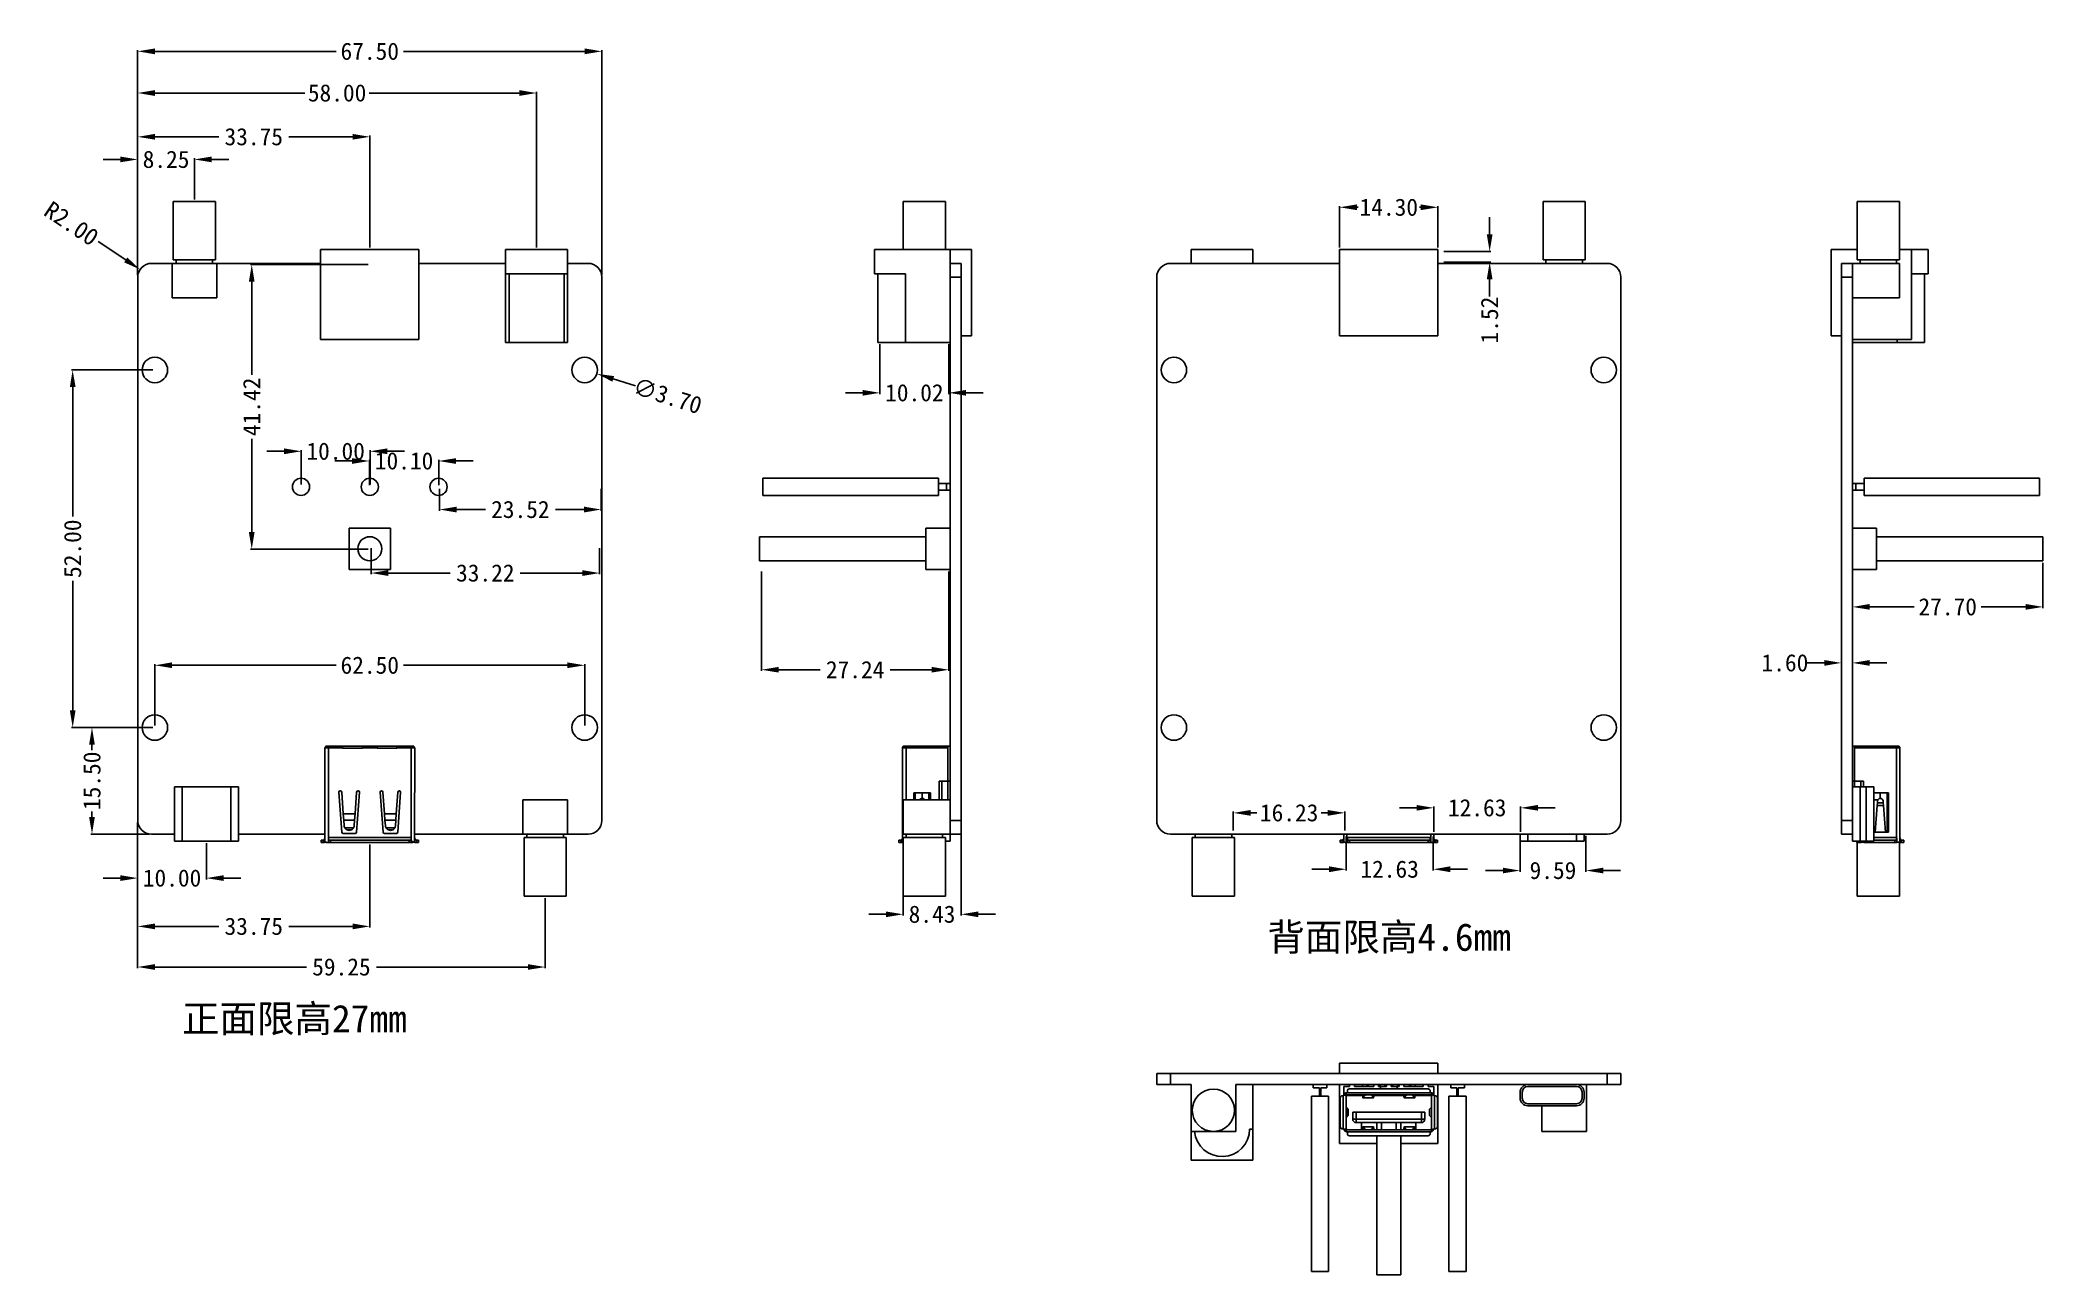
# Model space of a CAD drawing. Header units: millimetres. Extents: x 181 to 473, y 8 to 188.
import ezdxf

# ---------------------------------------------------------------- set-up
doc = ezdxf.new("R2010")
doc.units = ezdxf.units.MM
doc.layers.add('1', color=7, linetype='Continuous', true_color=0xffffff)
doc.dimstyles.get("Standard").update_dxf_attribs({"dimtxt": 2.5, "dimasz": 2.5, "dimexe": 0.18, "dimexo": 0.3, "dimgap": 0.09, "dimtad": 0, "dimzin": 0, "dimdsep": 46, "dimtxsty": 'Standard', "dimcen": 0, "dimclrd": 3, "dimclre": 3, "dimclrt": 4, "dimadec": 0, "dimazin": 0, "dimtfac": 1, "dimtofl": 0, "dimtmove": 0, "dimatfit": 3, "dimfxl": 0, "dimtolj": 1, "dimtzin": 0, "dimarcsym": 0})

msp = doc.modelspace()

# ---------------------------------------------------------------- texts
at = {"color": 0, "linetype": 'ByBlock', "lineweight": -3, "char_height": 4, "width": 48.94409, "attachment_point": 1}
for s, insert in [('{\\fSimHei|b0|i0|c134|p49;背面限高4.6mm}', (359.789, 59.271)), ('{\\fSimHei|b0|i0|c134|p49;正面限高27mm}', (201.953, 47.416))]:
    msp.add_mtext(s, dxfattribs=dict(at, insert=insert))

# ---------------------------------------------------------------- blocks, each defined once
blk = doc.blocks.new('*D41')
at = {"color": 3, "linetype": 'ByBlock', "lineweight": -2, "transparency": 16777216}
for p, q in [((195.52, 153.54), (195.52, 186.25)), ((198.02, 186.07), (224.39, 186.07)), ((260.52, 186.07), (234.16, 186.07)), ((263.02, 153.54), (263.02, 186.25))]:
    blk.add_line(p, q, dxfattribs=at)
at = {"color": 3, "linetype": 'ByBlock', "lineweight": -3, "transparency": 16777216}
for points in [[(198.02, 186.49), (198.02, 185.65), (195.52, 186.07)], [(260.52, 186.49), (260.52, 185.65), (263.02, 186.07)]]:
    blk.add_solid(points, dxfattribs=at)
at = {"layer": 'Defpoints', "color": 0, "linetype": 'ByBlock', "lineweight": -3, "transparency": 16777216}
for p in [(263.02, 186.07), (195.52, 153.24), (263.02, 153.24)]:
    blk.add_point(p, dxfattribs=at)
at = {"color": 4, "linetype": 'ByBlock', "lineweight": -3, "transparency": 16777216, "insert": (229.27, 186.07), "char_height": 2.5, "attachment_point": 5}
blk.add_mtext('\\A1;67.50', dxfattribs=at)
blk = doc.blocks.new('*D42')
at = {"color": 3, "linetype": 'ByBlock', "lineweight": -2, "transparency": 16777216}
blk.add_line((189.78, 158.42), (193.78, 155.74), dxfattribs=at)
at = {"color": 3, "linetype": 'ByBlock', "lineweight": -3, "transparency": 16777216}
blk.add_solid([(194.02, 156.09), (193.55, 155.39), (195.86, 154.35)], dxfattribs=at)
at = {"layer": 'Defpoints', "color": 0, "linetype": 'ByBlock', "lineweight": -3, "transparency": 16777216}
for p in [(195.86, 154.35), (197.52, 153.24)]:
    blk.add_point(p, dxfattribs=at)
at = {"color": 4, "linetype": 'ByBlock', "lineweight": -3, "transparency": 16777216, "insert": (185.89, 161.02), "char_height": 2.5, "attachment_point": 5, "rotation": 326.1982}
blk.add_mtext('\\A1;R2.00', dxfattribs=at)
blk = doc.blocks.new('*D43')
at = {"color": 3, "linetype": 'ByBlock', "lineweight": -2, "transparency": 16777216}
for p, q in [((193.02, 170.35), (190.52, 170.35)), ((195.52, 153.54), (195.52, 170.53)), ((203.77, 164.54), (203.77, 170.53)), ((206.27, 170.35), (208.77, 170.35))]:
    blk.add_line(p, q, dxfattribs=at)
at = {"color": 3, "linetype": 'ByBlock', "lineweight": -3, "transparency": 16777216}
for points in [[(193.02, 170.77), (193.02, 169.94), (195.52, 170.35)], [(206.27, 170.77), (206.27, 169.94), (203.77, 170.35)]]:
    blk.add_solid(points, dxfattribs=at)
at = {"layer": 'Defpoints', "color": 0, "linetype": 'ByBlock', "lineweight": -3, "transparency": 16777216}
for p in [(203.77, 170.35), (203.77, 164.24), (195.52, 153.24)]:
    blk.add_point(p, dxfattribs=at)
at = {"color": 4, "linetype": 'ByBlock', "lineweight": -3, "transparency": 16777216, "insert": (199.65, 170.35), "char_height": 2.5, "attachment_point": 5}
blk.add_mtext('\\A1;8.25', dxfattribs=at)
blk = doc.blocks.new('*D44')
at = {"color": 3, "linetype": 'ByBlock', "lineweight": -2, "transparency": 16777216}
for p, q in [((195.52, 153.54), (195.52, 173.82)), ((198.02, 173.64), (207.31, 173.64)), ((226.77, 173.64), (217.49, 173.64)), ((229.27, 157.54), (229.27, 173.82))]:
    blk.add_line(p, q, dxfattribs=at)
at = {"color": 3, "linetype": 'ByBlock', "lineweight": -3, "transparency": 16777216}
for points in [[(198.02, 174.06), (198.02, 173.23), (195.52, 173.64)], [(226.77, 174.06), (226.77, 173.23), (229.27, 173.64)]]:
    blk.add_solid(points, dxfattribs=at)
at = {"layer": 'Defpoints', "color": 0, "linetype": 'ByBlock', "lineweight": -3, "transparency": 16777216}
for p in [(229.27, 173.64), (229.27, 157.24), (195.52, 153.24)]:
    blk.add_point(p, dxfattribs=at)
at = {"color": 4, "linetype": 'ByBlock', "lineweight": -3, "transparency": 16777216, "insert": (212.4, 173.64), "char_height": 2.5, "attachment_point": 5}
blk.add_mtext('\\A1;33.75', dxfattribs=at)
blk = doc.blocks.new('*D45')
at = {"color": 3, "linetype": 'ByBlock', "lineweight": -2, "transparency": 16777216}
for p, q in [((195.52, 153.54), (195.52, 180.19)), ((198.02, 180.01), (219.85, 180.01)), ((251.02, 180.01), (229.2, 180.01)), ((253.52, 157.54), (253.52, 180.19))]:
    blk.add_line(p, q, dxfattribs=at)
at = {"color": 3, "linetype": 'ByBlock', "lineweight": -3, "transparency": 16777216}
for points in [[(198.02, 180.43), (198.02, 179.59), (195.52, 180.01)], [(251.02, 180.43), (251.02, 179.59), (253.52, 180.01)]]:
    blk.add_solid(points, dxfattribs=at)
at = {"layer": 'Defpoints', "color": 0, "linetype": 'ByBlock', "lineweight": -3, "transparency": 16777216}
for p in [(253.52, 180.01), (253.52, 157.24), (195.52, 153.24)]:
    blk.add_point(p, dxfattribs=at)
at = {"color": 4, "linetype": 'ByBlock', "lineweight": -3, "transparency": 16777216, "insert": (224.52, 180.01), "char_height": 2.5, "attachment_point": 5}
blk.add_mtext('\\A1;58.00', dxfattribs=at)
blk = doc.blocks.new('*D46')
at = {"color": 3, "linetype": 'ByBlock', "lineweight": -2, "transparency": 16777216}
for p, q in [((195.52, 73.94), (195.52, 65.66)), ((205.52, 70.94), (205.52, 65.66)), ((193.02, 65.84), (190.52, 65.84)), ((208.02, 65.84), (210.52, 65.84))]:
    blk.add_line(p, q, dxfattribs=at)
at = {"color": 3, "linetype": 'ByBlock', "lineweight": -3, "transparency": 16777216}
for points in [[(193.02, 66.26), (193.02, 65.43), (195.52, 65.84)], [(208.02, 66.26), (208.02, 65.43), (205.52, 65.84)]]:
    blk.add_solid(points, dxfattribs=at)
at = {"layer": 'Defpoints', "color": 0, "linetype": 'ByBlock', "lineweight": -3, "transparency": 16777216}
for p in [(195.52, 74.24), (205.52, 71.24), (205.52, 65.84)]:
    blk.add_point(p, dxfattribs=at)
at = {"color": 4, "linetype": 'ByBlock', "lineweight": -3, "transparency": 16777216, "insert": (200.52, 65.84), "char_height": 2.5, "attachment_point": 5}
blk.add_mtext('\\A1;10.00', dxfattribs=at)
blk = doc.blocks.new('*D47')
at = {"color": 3, "linetype": 'ByBlock', "lineweight": -2, "transparency": 16777216}
for p, q in [((195.52, 73.94), (195.52, 58.64)), ((229.27, 70.74), (229.27, 58.64)), ((198.02, 58.82), (207.31, 58.82)), ((226.77, 58.82), (217.49, 58.82))]:
    blk.add_line(p, q, dxfattribs=at)
at = {"color": 3, "linetype": 'ByBlock', "lineweight": -3, "transparency": 16777216}
for points in [[(198.02, 59.24), (198.02, 58.4), (195.52, 58.82)], [(226.77, 59.24), (226.77, 58.4), (229.27, 58.82)]]:
    blk.add_solid(points, dxfattribs=at)
at = {"layer": 'Defpoints', "color": 0, "linetype": 'ByBlock', "lineweight": -3, "transparency": 16777216}
for p in [(195.52, 74.24), (229.27, 71.04), (229.27, 58.82)]:
    blk.add_point(p, dxfattribs=at)
at = {"color": 4, "linetype": 'ByBlock', "lineweight": -3, "transparency": 16777216, "insert": (212.4, 58.82), "char_height": 2.5, "attachment_point": 5}
blk.add_mtext('\\A1;33.75', dxfattribs=at)
blk = doc.blocks.new('*D48')
at = {"color": 3, "linetype": 'ByBlock', "lineweight": -2, "transparency": 16777216}
for p, q in [((195.52, 73.94), (195.52, 52.73)), ((254.77, 62.94), (254.77, 52.73)), ((198.02, 52.91), (220.06, 52.91)), ((252.27, 52.91), (230.24, 52.91))]:
    blk.add_line(p, q, dxfattribs=at)
at = {"color": 3, "linetype": 'ByBlock', "lineweight": -3, "transparency": 16777216}
for points in [[(198.02, 53.33), (198.02, 52.5), (195.52, 52.91)], [(252.27, 53.33), (252.27, 52.5), (254.77, 52.91)]]:
    blk.add_solid(points, dxfattribs=at)
at = {"layer": 'Defpoints', "color": 0, "linetype": 'ByBlock', "lineweight": -3, "transparency": 16777216}
for p in [(195.52, 74.24), (254.77, 63.24), (254.77, 52.91)]:
    blk.add_point(p, dxfattribs=at)
at = {"color": 4, "linetype": 'ByBlock', "lineweight": -3, "transparency": 16777216, "insert": (225.15, 52.91), "char_height": 2.5, "attachment_point": 5}
blk.add_mtext('\\A1;59.25', dxfattribs=at)
blk = doc.blocks.new('*D49')
at = {"color": 3, "linetype": 'ByBlock', "lineweight": -2, "transparency": 16777216}
for p, q in [((198.02, 88.04), (198.02, 96.97)), ((200.52, 96.79), (224.39, 96.79)), ((258.02, 96.79), (234.16, 96.79)), ((260.52, 88.04), (260.52, 96.97))]:
    blk.add_line(p, q, dxfattribs=at)
at = {"color": 3, "linetype": 'ByBlock', "lineweight": -3, "transparency": 16777216}
for points in [[(200.52, 97.21), (200.52, 96.38), (198.02, 96.79)], [(258.02, 97.21), (258.02, 96.38), (260.52, 96.79)]]:
    blk.add_solid(points, dxfattribs=at)
at = {"layer": 'Defpoints', "color": 0, "linetype": 'ByBlock', "lineweight": -3, "transparency": 16777216}
for p in [(260.52, 96.79), (198.02, 87.74), (260.52, 87.74)]:
    blk.add_point(p, dxfattribs=at)
at = {"color": 4, "linetype": 'ByBlock', "lineweight": -3, "transparency": 16777216, "insert": (229.27, 96.79), "char_height": 2.5, "attachment_point": 5}
blk.add_mtext('\\A1;62.50', dxfattribs=at)
blk = doc.blocks.new('*D50')
at = {"color": 3, "linetype": 'ByBlock', "lineweight": -2, "transparency": 16777216}
for p, q in [((197.72, 139.74), (185.89, 139.74)), ((186.07, 137.24), (186.07, 118.41)), ((186.07, 90.24), (186.07, 109.06)), ((197.72, 87.74), (185.89, 87.74))]:
    blk.add_line(p, q, dxfattribs=at)
at = {"color": 3, "linetype": 'ByBlock', "lineweight": -3, "transparency": 16777216}
for points in [[(185.66, 137.24), (186.49, 137.24), (186.07, 139.74)], [(185.66, 90.24), (186.49, 90.24), (186.07, 87.74)]]:
    blk.add_solid(points, dxfattribs=at)
at = {"layer": 'Defpoints', "color": 0, "linetype": 'ByBlock', "lineweight": -3, "transparency": 16777216}
for p in [(186.07, 139.74), (198.02, 139.74), (198.02, 87.74)]:
    blk.add_point(p, dxfattribs=at)
at = {"color": 4, "linetype": 'ByBlock', "lineweight": -3, "transparency": 16777216, "insert": (186.07, 113.74), "char_height": 2.5, "attachment_point": 5, "rotation": 90}
blk.add_mtext('\\A1;52.00', dxfattribs=at)
blk = doc.blocks.new('*D51')
at = {"color": 3, "linetype": 'ByBlock', "lineweight": -2, "transparency": 16777216}
for p, q in [((197.72, 87.74), (188.7, 87.74)), ((188.88, 85.24), (188.88, 84.45)), ((188.88, 74.74), (188.88, 75.52)), ((197.22, 72.24), (188.7, 72.24))]:
    blk.add_line(p, q, dxfattribs=at)
at = {"color": 3, "linetype": 'ByBlock', "lineweight": -3, "transparency": 16777216}
for points in [[(188.46, 85.24), (189.29, 85.24), (188.88, 87.74)], [(188.46, 74.74), (189.29, 74.74), (188.88, 72.24)]]:
    blk.add_solid(points, dxfattribs=at)
at = {"layer": 'Defpoints', "color": 0, "linetype": 'ByBlock', "lineweight": -3, "transparency": 16777216}
for p in [(188.88, 87.74), (198.02, 87.74), (197.52, 72.24)]:
    blk.add_point(p, dxfattribs=at)
at = {"color": 4, "linetype": 'ByBlock', "lineweight": -3, "transparency": 16777216, "insert": (188.88, 79.99), "char_height": 2.5, "attachment_point": 5, "rotation": 90}
blk.add_mtext('\\A1;15.50', dxfattribs=at)
blk = doc.blocks.new('*D52')
at = {"color": 3, "linetype": 'ByBlock', "lineweight": -2, "transparency": 16777216}
blk.add_line((267.91, 137.43), (264.68, 138.44), dxfattribs=at)
at = {"color": 3, "linetype": 'ByBlock', "lineweight": -3, "transparency": 16777216}
blk.add_solid([(264.8, 138.84), (264.55, 138.04), (262.29, 139.18)], dxfattribs=at)
at = {"layer": 'Defpoints', "color": 0, "linetype": 'ByBlock', "lineweight": -3, "transparency": 16777216}
for p in [(258.76, 140.29), (262.29, 139.18)]:
    blk.add_point(p, dxfattribs=at)
at = {"color": 4, "linetype": 'ByBlock', "lineweight": -3, "transparency": 16777216, "insert": (272.57, 135.97), "char_height": 2.5, "attachment_point": 5, "rotation": 342.6505}
blk.add_mtext('\\A1;∅3.70', dxfattribs=at)
blk = doc.blocks.new('*D36')
at = {"color": 3, "linetype": 'ByBlock', "lineweight": -2, "transparency": 16777216}
for p, q in [((229.46, 113.83), (229.46, 110.02)), ((262.69, 113.83), (262.69, 110.02)), ((231.96, 110.2), (240.98, 110.2)), ((260.19, 110.2), (251.16, 110.2))]:
    blk.add_line(p, q, dxfattribs=at)
at = {"color": 3, "linetype": 'ByBlock', "lineweight": -3, "transparency": 16777216}
for points in [[(231.96, 110.62), (231.96, 109.78), (229.46, 110.2)], [(260.19, 110.62), (260.19, 109.78), (262.69, 110.2)]]:
    blk.add_solid(points, dxfattribs=at)
at = {"layer": 'Defpoints', "color": 0, "linetype": 'ByBlock', "lineweight": -3, "transparency": 16777216}
for p in [(229.46, 114.13), (262.69, 114.13), (262.69, 110.2)]:
    blk.add_point(p, dxfattribs=at)
at = {"color": 4, "linetype": 'ByBlock', "lineweight": -3, "transparency": 16777216, "insert": (246.07, 110.2), "char_height": 2.5, "attachment_point": 5}
blk.add_mtext('\\A1;33.22', dxfattribs=at)
blk = doc.blocks.new('*D37')
at = {"color": 3, "linetype": 'ByBlock', "lineweight": -2, "transparency": 16777216}
for p, q in [((229.05, 155.08), (211.93, 155.08)), ((212.11, 152.58), (212.11, 139.04)), ((212.11, 116.16), (212.11, 129.7)), ((229.05, 113.66), (211.93, 113.66))]:
    blk.add_line(p, q, dxfattribs=at)
at = {"color": 3, "linetype": 'ByBlock', "lineweight": -3, "transparency": 16777216}
for points in [[(211.69, 152.58), (212.52, 152.58), (212.11, 155.08)], [(211.69, 116.16), (212.52, 116.16), (212.11, 113.66)]]:
    blk.add_solid(points, dxfattribs=at)
at = {"layer": 'Defpoints', "color": 0, "linetype": 'ByBlock', "lineweight": -3, "transparency": 16777216}
for p in [(212.11, 155.08), (229.35, 155.08), (229.35, 113.66)]:
    blk.add_point(p, dxfattribs=at)
at = {"color": 4, "linetype": 'ByBlock', "lineweight": -3, "transparency": 16777216, "insert": (212.11, 134.37), "char_height": 2.5, "attachment_point": 5, "rotation": 90}
blk.add_mtext('\\A1;41.42', dxfattribs=at)
blk = doc.blocks.new('*D38')
at = {"color": 3, "linetype": 'ByBlock', "lineweight": -2, "transparency": 16777216}
for p, q in [((216.81, 127.91), (214.31, 127.91)), ((219.31, 123.07), (219.31, 128.09)), ((229.31, 123.07), (229.31, 128.09)), ((231.81, 127.91), (234.31, 127.91))]:
    blk.add_line(p, q, dxfattribs=at)
at = {"color": 3, "linetype": 'ByBlock', "lineweight": -3, "transparency": 16777216}
for points in [[(216.81, 128.33), (216.81, 127.49), (219.31, 127.91)], [(231.81, 128.33), (231.81, 127.49), (229.31, 127.91)]]:
    blk.add_solid(points, dxfattribs=at)
at = {"layer": 'Defpoints', "color": 0, "linetype": 'ByBlock', "lineweight": -3, "transparency": 16777216}
for p in [(229.31, 127.91), (219.31, 122.77), (229.31, 122.77)]:
    blk.add_point(p, dxfattribs=at)
at = {"color": 4, "linetype": 'ByBlock', "lineweight": -3, "transparency": 16777216, "insert": (224.31, 127.91), "char_height": 2.5, "attachment_point": 5}
blk.add_mtext('\\A1;10.00', dxfattribs=at)
blk = doc.blocks.new('*D39')
at = {"color": 3, "linetype": 'ByBlock', "lineweight": -2, "transparency": 16777216}
for p, q in [((226.71, 126.5), (224.21, 126.5)), ((229.21, 122.97), (229.21, 126.68)), ((239.3, 122.97), (239.3, 126.68)), ((241.8, 126.5), (244.3, 126.5))]:
    blk.add_line(p, q, dxfattribs=at)
at = {"color": 3, "linetype": 'ByBlock', "lineweight": -3, "transparency": 16777216}
for points in [[(226.71, 126.91), (226.71, 126.08), (229.21, 126.5)], [(241.8, 126.91), (241.8, 126.08), (239.3, 126.5)]]:
    blk.add_solid(points, dxfattribs=at)
at = {"layer": 'Defpoints', "color": 0, "linetype": 'ByBlock', "lineweight": -3, "transparency": 16777216}
for p in [(239.3, 126.5), (229.21, 122.67), (239.3, 122.67)]:
    blk.add_point(p, dxfattribs=at)
at = {"color": 4, "linetype": 'ByBlock', "lineweight": -3, "transparency": 16777216, "insert": (234.26, 126.5), "char_height": 2.5, "attachment_point": 5}
blk.add_mtext('\\A1;10.10', dxfattribs=at)
blk = doc.blocks.new('*D40')
at = {"color": 3, "linetype": 'ByBlock', "lineweight": -2, "transparency": 16777216}
for p, q in [((239.4, 122.47), (239.4, 119.26)), ((262.93, 122.47), (262.93, 119.26)), ((241.9, 119.44), (246.08, 119.44)), ((260.43, 119.44), (256.26, 119.44))]:
    blk.add_line(p, q, dxfattribs=at)
at = {"color": 3, "linetype": 'ByBlock', "lineweight": -3, "transparency": 16777216}
for points in [[(241.9, 119.86), (241.9, 119.02), (239.4, 119.44)], [(260.43, 119.86), (260.43, 119.02), (262.93, 119.44)]]:
    blk.add_solid(points, dxfattribs=at)
at = {"layer": 'Defpoints', "color": 0, "linetype": 'ByBlock', "lineweight": -3, "transparency": 16777216}
for p in [(239.4, 122.77), (262.93, 122.77), (262.93, 119.44)]:
    blk.add_point(p, dxfattribs=at)
at = {"color": 4, "linetype": 'ByBlock', "lineweight": -3, "transparency": 16777216, "insert": (251.17, 119.44), "char_height": 2.5, "attachment_point": 5}
blk.add_mtext('\\A1;23.52', dxfattribs=at)
blk = doc.blocks.new('*D53')
at = {"color": 3, "linetype": 'ByBlock', "lineweight": -2, "transparency": 16777216}
for p, q in [((286.23, 110.43), (286.23, 95.96)), ((313.47, 110.43), (313.47, 95.96)), ((288.73, 96.14), (294.76, 96.14)), ((310.97, 96.14), (304.94, 96.14))]:
    blk.add_line(p, q, dxfattribs=at)
at = {"color": 3, "linetype": 'ByBlock', "lineweight": -3, "transparency": 16777216}
for points in [[(288.73, 96.56), (288.73, 95.73), (286.23, 96.14)], [(310.97, 96.56), (310.97, 95.73), (313.47, 96.14)]]:
    blk.add_solid(points, dxfattribs=at)
at = {"layer": 'Defpoints', "color": 0, "linetype": 'ByBlock', "lineweight": -3, "transparency": 16777216}
for p in [(286.23, 110.73), (313.47, 110.73), (286.23, 96.14)]:
    blk.add_point(p, dxfattribs=at)
at = {"color": 4, "linetype": 'ByBlock', "lineweight": -3, "transparency": 16777216, "insert": (299.85, 96.14), "char_height": 2.5, "attachment_point": 5}
blk.add_mtext('\\A1;27.24', dxfattribs=at)
blk = doc.blocks.new('*D54')
at = {"color": 3, "linetype": 'ByBlock', "lineweight": -2, "transparency": 16777216}
for p, q in [((303.44, 143.51), (303.44, 136.23)), ((313.47, 143.51), (313.47, 136.23)), ((300.94, 136.41), (298.44, 136.41)), ((315.97, 136.41), (318.47, 136.41))]:
    blk.add_line(p, q, dxfattribs=at)
at = {"color": 3, "linetype": 'ByBlock', "lineweight": -3, "transparency": 16777216}
for points in [[(300.94, 136.83), (300.94, 136), (303.44, 136.41)], [(315.97, 136.83), (315.97, 136), (313.47, 136.41)]]:
    blk.add_solid(points, dxfattribs=at)
at = {"layer": 'Defpoints', "color": 0, "linetype": 'ByBlock', "lineweight": -3, "transparency": 16777216}
for p in [(303.44, 143.81), (313.47, 143.81), (303.44, 136.41)]:
    blk.add_point(p, dxfattribs=at)
at = {"color": 4, "linetype": 'ByBlock', "lineweight": -3, "transparency": 16777216, "insert": (308.46, 136.41), "char_height": 2.5, "attachment_point": 5}
blk.add_mtext('\\A1;10.02', dxfattribs=at)
blk = doc.blocks.new('*D55')
at = {"color": 3, "linetype": 'ByBlock', "lineweight": -2, "transparency": 16777216}
for p, q in [((315.25, 76.24), (315.25, 60.4)), ((306.82, 71.44), (306.82, 60.4)), ((304.32, 60.58), (301.82, 60.58)), ((317.75, 60.58), (320.25, 60.58))]:
    blk.add_line(p, q, dxfattribs=at)
at = {"color": 3, "linetype": 'ByBlock', "lineweight": -3, "transparency": 16777216}
for points in [[(304.32, 60.99), (304.32, 60.16), (306.82, 60.58)], [(317.75, 60.99), (317.75, 60.16), (315.25, 60.58)]]:
    blk.add_solid(points, dxfattribs=at)
at = {"layer": 'Defpoints', "color": 0, "linetype": 'ByBlock', "lineweight": -3, "transparency": 16777216}
for p in [(315.25, 76.54), (306.82, 71.74), (306.82, 60.58)]:
    blk.add_point(p, dxfattribs=at)
at = {"color": 4, "linetype": 'ByBlock', "lineweight": -3, "transparency": 16777216, "insert": (311.03, 60.58), "char_height": 2.5, "attachment_point": 5}
blk.add_mtext('\\A1;8.43', dxfattribs=at)
blk = doc.blocks.new('*D56')
at = {"color": 3, "linetype": 'ByBlock', "lineweight": -2, "transparency": 16777216}
for p, q in [((443.27, 100.33), (443.27, 96.96)), ((444.87, 100.33), (444.87, 96.96)), ((440.77, 97.14), (438.27, 97.14)), ((447.37, 97.14), (449.87, 97.14))]:
    blk.add_line(p, q, dxfattribs=at)
at = {"color": 3, "linetype": 'ByBlock', "lineweight": -3, "transparency": 16777216}
for points in [[(440.77, 97.55), (440.77, 96.72), (443.27, 97.14)], [(447.37, 97.55), (447.37, 96.72), (444.87, 97.14)]]:
    blk.add_solid(points, dxfattribs=at)
at = {"layer": 'Defpoints', "color": 0, "linetype": 'ByBlock', "lineweight": -3, "transparency": 16777216}
for p in [(443.27, 100.63), (444.87, 100.63), (443.27, 97.14)]:
    blk.add_point(p, dxfattribs=at)
at = {"color": 4, "linetype": 'ByBlock', "lineweight": -3, "transparency": 16777216, "insert": (435.05, 97.14), "char_height": 2.5, "attachment_point": 5}
blk.add_mtext('\\A1;1.60', dxfattribs=at)
blk = doc.blocks.new('*D57')
at = {"color": 3, "linetype": 'ByBlock', "lineweight": -2, "transparency": 16777216}
for p, q in [((472.57, 111.69), (472.57, 105.1)), ((444.87, 103.55), (444.87, 105.46)), ((447.37, 105.28), (453.84, 105.28)), ((470.07, 105.28), (463.6, 105.28))]:
    blk.add_line(p, q, dxfattribs=at)
at = {"color": 3, "linetype": 'ByBlock', "lineweight": -3, "transparency": 16777216}
for points in [[(447.37, 105.7), (447.37, 104.87), (444.87, 105.28)], [(470.07, 105.7), (470.07, 104.87), (472.57, 105.28)]]:
    blk.add_solid(points, dxfattribs=at)
at = {"layer": 'Defpoints', "color": 0, "linetype": 'ByBlock', "lineweight": -3, "transparency": 16777216}
for p in [(472.57, 111.99), (472.57, 105.28), (444.87, 103.25)]:
    blk.add_point(p, dxfattribs=at)
at = {"color": 4, "linetype": 'ByBlock', "lineweight": -3, "transparency": 16777216, "insert": (458.72, 105.28), "char_height": 2.5, "attachment_point": 5}
blk.add_mtext('\\A1;27.70', dxfattribs=at)
blk = doc.blocks.new('*D58')
at = {"color": 3, "linetype": 'ByBlock', "lineweight": -2, "transparency": 16777216}
for p, q in [((370.3, 157.54), (370.3, 163.57)), ((372.8, 163.39), (372.99, 163.39)), ((382.1, 163.39), (381.92, 163.39)), ((384.6, 157.54), (384.6, 163.57))]:
    blk.add_line(p, q, dxfattribs=at)
at = {"color": 3, "linetype": 'ByBlock', "lineweight": -3, "transparency": 16777216}
for points in [[(372.8, 163.81), (372.8, 162.98), (370.3, 163.39)], [(382.1, 163.81), (382.1, 162.98), (384.6, 163.39)]]:
    blk.add_solid(points, dxfattribs=at)
at = {"layer": 'Defpoints', "color": 0, "linetype": 'ByBlock', "lineweight": -3, "transparency": 16777216}
for p in [(384.6, 163.39), (370.3, 157.24), (384.6, 157.24)]:
    blk.add_point(p, dxfattribs=at)
at = {"color": 4, "linetype": 'ByBlock', "lineweight": -3, "transparency": 16777216, "insert": (377.45, 163.39), "char_height": 2.5, "attachment_point": 5}
blk.add_mtext('\\A1;14.30', dxfattribs=at)
blk = doc.blocks.new('*D59')
at = {"color": 3, "linetype": 'ByBlock', "lineweight": -2, "transparency": 16777216}
for p, q in [((392.11, 159.44), (392.11, 161.94)), ((385.47, 156.94), (392.29, 156.94)), ((385.47, 155.42), (392.29, 155.42)), ((392.11, 152.92), (392.11, 150.42))]:
    blk.add_line(p, q, dxfattribs=at)
at = {"color": 3, "linetype": 'ByBlock', "lineweight": -3, "transparency": 16777216}
for points in [[(391.7, 159.44), (392.53, 159.44), (392.11, 156.94)], [(391.7, 152.92), (392.53, 152.92), (392.11, 155.42)]]:
    blk.add_solid(points, dxfattribs=at)
at = {"layer": 'Defpoints', "color": 0, "linetype": 'ByBlock', "lineweight": -3, "transparency": 16777216}
for p in [(385.17, 156.94), (385.17, 155.42), (392.11, 155.42)]:
    blk.add_point(p, dxfattribs=at)
at = {"color": 4, "linetype": 'ByBlock', "lineweight": -3, "transparency": 16777216, "insert": (392.11, 146.99), "char_height": 2.5, "attachment_point": 5, "rotation": 90}
blk.add_mtext('\\A1;1.52', dxfattribs=at)
blk = doc.blocks.new('*D61')
at = {"color": 3, "linetype": 'ByBlock', "lineweight": -2, "transparency": 16777216}
for p, q in [((354.84, 72.77), (354.84, 75.51)), ((357.34, 75.33), (358.28, 75.33)), ((368.57, 75.33), (367.63, 75.33)), ((371.07, 72.77), (371.07, 75.51))]:
    blk.add_line(p, q, dxfattribs=at)
at = {"color": 3, "linetype": 'ByBlock', "lineweight": -3, "transparency": 16777216}
for points in [[(357.34, 75.74), (357.34, 74.91), (354.84, 75.33)], [(368.57, 75.74), (368.57, 74.91), (371.07, 75.33)]]:
    blk.add_solid(points, dxfattribs=at)
at = {"layer": 'Defpoints', "color": 0, "linetype": 'ByBlock', "lineweight": -3, "transparency": 16777216}
for p in [(371.07, 75.33), (354.84, 72.47), (371.07, 72.47)]:
    blk.add_point(p, dxfattribs=at)
at = {"color": 4, "linetype": 'ByBlock', "lineweight": -3, "transparency": 16777216, "insert": (362.96, 75.33), "char_height": 2.5, "attachment_point": 5}
blk.add_mtext('\\A1;16.23', dxfattribs=at)
blk = doc.blocks.new('*D62')
at = {"color": 3, "linetype": 'ByBlock', "lineweight": -2, "transparency": 16777216}
for p, q in [((381.48, 76.06), (378.98, 76.06)), ((383.98, 72.59), (383.98, 76.24)), ((396.62, 72.59), (396.62, 76.24)), ((399.12, 76.06), (401.62, 76.06))]:
    blk.add_line(p, q, dxfattribs=at)
at = {"color": 3, "linetype": 'ByBlock', "lineweight": -3, "transparency": 16777216}
for points in [[(381.48, 76.48), (381.48, 75.65), (383.98, 76.06)], [(399.12, 76.48), (399.12, 75.65), (396.62, 76.06)]]:
    blk.add_solid(points, dxfattribs=at)
at = {"layer": 'Defpoints', "color": 0, "linetype": 'ByBlock', "lineweight": -3, "transparency": 16777216}
for p in [(396.62, 76.06), (383.98, 72.29), (396.62, 72.29)]:
    blk.add_point(p, dxfattribs=at)
at = {"color": 4, "linetype": 'ByBlock', "lineweight": -3, "transparency": 16777216, "insert": (390.3, 76.06), "char_height": 2.5, "attachment_point": 5}
blk.add_mtext('\\A1;12.63', dxfattribs=at)
blk = doc.blocks.new('*D63')
at = {"color": 3, "linetype": 'ByBlock', "lineweight": -2, "transparency": 16777216}
for p, q in [((371.26, 71.9), (371.26, 66.95)), ((383.89, 71.9), (383.89, 66.95)), ((368.76, 67.13), (366.26, 67.13)), ((386.39, 67.13), (388.89, 67.13))]:
    blk.add_line(p, q, dxfattribs=at)
at = {"color": 3, "linetype": 'ByBlock', "lineweight": -3, "transparency": 16777216}
for points in [[(368.76, 67.55), (368.76, 66.71), (371.26, 67.13)], [(386.39, 67.55), (386.39, 66.71), (383.89, 67.13)]]:
    blk.add_solid(points, dxfattribs=at)
at = {"layer": 'Defpoints', "color": 0, "linetype": 'ByBlock', "lineweight": -3, "transparency": 16777216}
for p in [(371.26, 72.2), (383.89, 72.2), (383.89, 67.13)]:
    blk.add_point(p, dxfattribs=at)
at = {"color": 4, "linetype": 'ByBlock', "lineweight": -3, "transparency": 16777216, "insert": (377.57, 67.13), "char_height": 2.5, "attachment_point": 5}
blk.add_mtext('\\A1;12.63', dxfattribs=at)
blk = doc.blocks.new('*D64')
at = {"color": 3, "linetype": 'ByBlock', "lineweight": -2, "transparency": 16777216}
for p, q in [((396.53, 71.99), (396.53, 66.76)), ((406.12, 71.99), (406.12, 66.76)), ((394.03, 66.94), (391.53, 66.94)), ((408.62, 66.94), (411.12, 66.94))]:
    blk.add_line(p, q, dxfattribs=at)
at = {"color": 3, "linetype": 'ByBlock', "lineweight": -3, "transparency": 16777216}
for points in [[(394.03, 67.36), (394.03, 66.53), (396.53, 66.94)], [(408.62, 67.36), (408.62, 66.53), (406.12, 66.94)]]:
    blk.add_solid(points, dxfattribs=at)
at = {"layer": 'Defpoints', "color": 0, "linetype": 'ByBlock', "lineweight": -3, "transparency": 16777216}
for p in [(396.53, 72.29), (406.12, 72.29), (406.12, 66.94)]:
    blk.add_point(p, dxfattribs=at)
at = {"color": 4, "linetype": 'ByBlock', "lineweight": -3, "transparency": 16777216, "insert": (401.32, 66.94), "char_height": 2.5, "attachment_point": 5}
blk.add_mtext('\\A1;9.59', dxfattribs=at)

# ---------------------------------------------------------------- dimensions: what is measured, and where the dimension line sits
at = {"color": 0, "linetype": 'ByBlock', "lineweight": -3}
for base, p1, p2, picture, middle in [((263.024, 186.072), (195.524, 153.236), (263.024, 153.236), '*D41', (229.274, 186.072)), ((384.601, 163.395), (370.301, 157.236), (384.601, 157.236), '*D58', (377.451, 163.395))]:
    dim = msp.add_linear_dim(base=base, p1=p1, p2=p2, dimstyle='Standard', dxfattribs=at)
    dim.commit()
    dim.dimension.update_dxf_attribs({"geometry": picture, "text_midpoint": middle, "dimtype": 160})
for base, p1, p2, picture, middle in [((253.524, 180.009), (195.524, 153.236), (253.524, 157.236), '*D45', (224.524, 180.009)), ((229.274, 173.644), (195.524, 153.236), (229.274, 157.236), '*D44', (212.399, 173.644)), ((203.774, 170.355), (195.524, 153.236), (203.774, 164.236), '*D43', (199.649, 170.355)), ((303.4437, 136.413), (313.4686, 143.8137), (303.4437, 143.8137), '*D54', (308.4561, 136.413)), ((229.3084, 127.909), (219.3132, 122.7662), (229.3084, 122.7662), '*D38', (224.3108, 127.909)), ((239.304, 126.497), (229.207, 122.665), (239.304, 122.665), '*D39', (234.256, 126.497)), ((262.929, 119.439), (239.405, 122.766), (262.929, 122.766), '*D40', (251.167, 119.439)), ((262.686, 110.2), (229.464, 114.129), (262.686, 114.129), '*D36', (246.075, 110.2)), ((286.227, 96.144), (313.469, 110.728), (286.227, 110.728), '*D53', (299.848, 96.144)), ((472.567, 105.283), (444.867, 103.246), (472.567, 111.986), '*D57', (458.717, 105.283)), ((443.267, 97.137), (444.867, 100.628), (443.267, 100.628), '*D56', (435.052, 97.137)), ((260.524, 96.794), (198.024, 87.736), (260.524, 87.736), '*D49', (229.274, 96.794)), ((306.820967482, 60.577196222), (315.245967482, 76.535579266), (306.820967482, 71.736468744), '*D55', (311.033467482, 60.577196222)), ((371.073, 75.327), (354.842, 72.471), (371.073, 72.471), '*D61', (362.957, 75.327)), ((396.618, 76.064), (383.984, 72.287), (396.618, 72.287), '*D62', (390.301, 76.064)), ((205.524, 65.844), (195.524, 74.236), (205.524, 71.236), '*D46', (200.524, 65.844)), ((229.274, 58.818), (195.524, 74.236), (229.274, 71.036), '*D47', (212.399, 58.818)), ((254.774, 52.915), (195.524, 74.236), (254.774, 63.236), '*D48', (225.149, 52.915)), ((383.891, 67.129), (371.257, 72.195), (383.891, 72.195), '*D63', (377.574, 67.129)), ((406.117, 66.945), (396.526, 72.287), (406.117, 72.287), '*D64', (401.321, 66.945))]:
    dim = msp.add_linear_dim(base=base, p1=p1, p2=p2, dimstyle='Standard', dxfattribs=at)
    dim.commit()
    dim.dimension.update_dxf_attribs({"geometry": picture, "text_midpoint": middle})
dim = msp.add_radius_dim(center=(197.524, 153.236), mpoint=(195.862, 154.349), dimstyle='Standard', dxfattribs=at)
dim.commit()
dim.dimension.update_dxf_attribs({"geometry": '*D42', "text_midpoint": (185.893, 161.023), "dimtype": 164})
for base, p1, p2, picture, middle in [((392.113, 155.415), (385.172, 156.937), (385.172, 155.415), '*D59', (392.113, 146.992)), ((212.107, 155.08), (229.347, 113.661), (229.347, 155.08), '*D37', (212.107, 134.371)), ((186.073, 139.736), (198.024, 87.736), (198.024, 139.736), '*D50', (186.073, 113.736)), ((188.878, 87.736), (197.524, 72.236), (198.024, 87.736), '*D51', (188.878, 79.986))]:
    dim = msp.add_linear_dim(base=base, p1=p1, p2=p2, angle=90, dimstyle='Standard', dxfattribs=at)
    dim.commit()
    dim.dimension.update_dxf_attribs({"geometry": picture, "text_midpoint": middle})
dim = msp.add_diameter_dim_2p(p1=(258.758, 140.288), p2=(262.29, 139.185), dimstyle='Standard', dxfattribs=at)
dim.commit()
dim.dimension.update_dxf_attribs({"geometry": '*D52', "text_midpoint": (272.573, 135.972), "dimtype": 163})

# ---------------------------------------------------------------- linework, layer by layer
at = {"layer": '1', "color": 0, "linetype": 'ByBlock', "lineweight": -3}
for p, q in [((200.699, 164.236), (200.699, 155.736)), ((200.699, 164.236), (206.849, 164.236)), ((206.849, 155.736), (206.849, 164.236)), ((306.821, 164.236), (306.821, 157.237)), ((312.971, 164.236), (306.821, 164.236)), ((312.971, 157.237), (312.971, 164.236)), ((399.876, 164.236), (399.876, 155.736)), ((402.951, 164.236), (399.876, 164.236)), ((406.026, 164.236), (402.951, 164.236)), ((406.026, 155.736), (406.026, 164.236)), ((445.542, 164.236), (445.542, 155.736)), ((445.542, 164.236), (451.692, 164.236)), ((451.692, 155.736), (451.692, 164.236)), ((200.524, 155.236), (197.524, 155.236)), ((200.524, 150.236), (200.524, 155.236)), ((200.524, 155.236), (207.024, 155.236)), ((203.774, 155.736), (200.699, 155.736)), ((201.124, 155.736), (201.124, 155.236)), ((206.849, 155.736), (203.774, 155.736)), ((206.424, 155.236), (206.424, 155.736)), ((207.024, 155.236), (207.024, 150.236)), ((222.124, 155.236), (207.024, 155.236)), ((222.124, 144.186), (222.124, 157.236)), ((222.124, 157.236), (236.424, 157.236)), ((236.424, 157.236), (236.424, 144.186)), ((249.024, 157.236), (249.024, 153.736)), ((258.024, 157.236), (249.024, 157.236)), ((258.024, 157.236), (258.024, 153.736)), ((302.652, 157.236), (302.652, 153.736)), ((313.652, 157.236), (302.652, 157.236)), ((313.646, 155.236), (315.246, 155.236)), ((313.646, 153.236), (313.646, 155.236)), ((316.746, 157.236), (313.652, 157.236)), ((315.246, 155.236), (315.246, 153.236)), ((316.746, 144.686), (316.746, 157.236)), ((370.301, 155.236), (345.701, 155.236)), ((348.701, 157.236), (357.701, 157.236)), ((370.301, 144.686), (370.301, 157.236)), ((370.301, 157.236), (384.601, 157.236)), ((384.601, 157.236), (384.601, 144.686)), ((409.201, 155.236), (384.601, 155.236)), ((399.876, 155.736), (406.026, 155.736)), ((400.301, 155.736), (400.301, 155.236)), ((405.601, 155.236), (405.601, 155.736)), ((441.767, 157.236), (441.767, 144.686)), ((441.767, 157.236), (445.542, 157.236)), ((443.267, 155.236), (444.867, 155.236)), ((443.267, 153.236), (443.267, 155.236)), ((444.867, 155.236), (444.867, 153.236)), ((444.867, 155.236), (451.697, 155.236)), ((445.542, 155.736), (451.692, 155.736)), ((445.967, 155.736), (445.967, 155.236)), ((451.267, 155.236), (451.267, 155.736)), ((451.692, 157.236), (453.467, 157.236)), ((451.697, 150.236), (451.697, 155.236)), ((453.467, 144.186), (453.467, 157.236)), ((455.861, 157.236), (453.467, 157.236)), ((455.861, 157.236), (455.861, 153.736)), ((195.524, 153.236), (195.524, 74.236)), ((249.024, 153.736), (249.024, 143.736)), ((258.024, 153.736), (249.024, 153.736)), ((249.524, 143.736), (249.524, 153.736)), ((257.524, 153.736), (257.524, 143.736)), ((258.024, 153.736), (258.024, 143.736)), ((263.024, 74.236), (263.024, 153.236)), ((307.152, 153.736), (302.652, 153.736)), ((303.152, 153.736), (303.152, 143.736)), ((307.152, 153.736), (307.152, 143.736)), ((313.646, 74.236), (313.646, 153.236)), ((315.246, 153.236), (313.646, 153.236)), ((315.246, 153.236), (315.246, 74.236)), ((343.701, 153.236), (343.701, 74.236)), ((411.201, 74.236), (411.201, 153.236)), ((443.267, 74.236), (443.267, 153.236)), ((444.867, 153.236), (443.267, 153.236)), ((444.867, 153.236), (444.867, 74.236)), ((453.467, 153.736), (455.861, 153.736)), ((455.361, 143.736), (455.361, 153.736)), ((207.024, 150.236), (200.524, 150.236)), ((444.867, 150.236), (451.697, 150.236)), ((236.424, 144.186), (222.124, 144.186)), ((249.524, 143.736), (249.024, 143.736)), ((249.524, 143.736), (257.524, 143.736)), ((257.524, 143.736), (258.024, 143.736)), ((303.152, 143.736), (307.152, 143.736)), ((313.646, 143.736), (307.152, 143.736)), ((316.746, 144.686), (315.246, 144.686)), ((384.601, 144.686), (370.301, 144.686)), ((441.767, 144.686), (443.267, 144.686)), ((444.867, 144.186), (453.467, 144.186)), ((451.361, 143.736), (444.867, 143.736)), ((451.361, 144.186), (451.361, 143.736)), ((455.361, 143.736), (451.361, 143.736)), ((311.946, 123.986), (286.446, 123.986)), ((286.446, 123.986), (286.446, 121.486)), ((311.946, 123.986), (311.946, 122.736)), ((311.946, 123.236), (313.146, 123.236)), ((311.946, 122.736), (311.946, 121.486)), ((313.146, 123.236), (313.146, 122.236)), ((313.646, 123.236), (313.146, 123.236)), ((445.367, 123.236), (444.867, 123.236)), ((445.367, 122.236), (445.367, 123.236)), ((446.567, 123.236), (445.367, 123.236)), ((472.067, 123.986), (446.567, 123.986)), ((446.567, 121.486), (446.567, 123.986)), ((472.067, 122.736), (472.067, 123.986)), ((472.067, 121.486), (472.067, 122.736)), ((286.446, 121.486), (311.946, 121.486)), ((311.946, 122.236), (313.146, 122.236)), ((313.646, 122.236), (313.146, 122.236)), ((445.367, 122.236), (444.867, 122.236)), ((446.567, 122.236), (445.367, 122.236)), ((446.567, 121.486), (472.067, 121.486)), ((232.274, 116.736), (226.274, 116.736)), ((226.274, 110.736), (226.274, 116.736)), ((232.274, 110.736), (232.274, 116.736)), ((310.146, 110.736), (310.146, 116.736)), ((310.146, 116.736), (313.646, 116.736)), ((448.367, 116.736), (444.867, 116.736)), ((448.367, 110.736), (448.367, 116.736)), ((310.146, 115.486), (285.946, 115.486)), ((285.946, 113.736), (285.946, 115.486)), ((285.946, 111.986), (285.946, 113.736)), ((472.567, 115.486), (448.367, 115.486)), ((472.567, 111.986), (472.567, 115.486)), ((226.274, 110.736), (232.274, 110.736)), ((285.946, 111.986), (310.146, 111.986)), ((310.146, 110.736), (313.646, 110.736)), ((444.867, 110.736), (448.367, 110.736)), ((448.367, 111.986), (472.567, 111.986)), ((222.75, 84.787), (222.749, 71.737)), ((222.75, 84.787), (222.791, 84.787)), ((222.791, 84.787), (223.25, 84.787)), ((223, 85.037), (223.021, 85.037)), ((223.249, 71.737), (223.25, 84.787)), ((225.325, 85.037), (223.25, 85.037)), ((223.25, 84.787), (225.325, 84.787)), ((225.325, 85.037), (225.325, 84.787)), ((228.225, 85.036), (225.325, 85.037)), ((225.325, 84.787), (225.325, 84.737)), ((225.325, 84.737), (228.225, 84.736)), ((230.325, 85.036), (228.225, 85.036)), ((228.225, 84.786), (228.225, 85.036)), ((228.225, 84.786), (228.225, 84.736)), ((228.225, 84.786), (230.325, 84.786)), ((230.325, 85.036), (230.325, 84.786)), ((233.225, 85.036), (230.325, 85.036)), ((230.325, 84.786), (230.325, 84.736)), ((230.325, 84.736), (233.225, 84.736)), ((235.3, 85.036), (233.225, 85.036)), ((233.225, 84.786), (233.225, 85.036)), ((233.225, 84.786), (233.225, 84.736)), ((233.225, 84.786), (235.3, 84.786)), ((235.3, 84.786), (235.299, 71.736)), ((235.3, 84.786), (235.759, 84.786)), ((235.529, 85.036), (235.55, 85.036)), ((235.759, 84.786), (235.8, 84.786)), ((235.799, 71.736), (235.8, 84.786)), ((306.746, 84.786), (306.746, 84.786)), ((306.746, 84.786), (306.746, 84.786)), ((306.746, 84.786), (306.746, 84.786)), ((306.746, 84.786), (306.746, 71.736)), ((306.996, 85.037), (306.996, 85.037)), ((306.996, 85.037), (308.096, 85.037)), ((306.996, 85.036), (306.996, 85.036)), ((306.996, 85.036), (306.996, 85.036)), ((308.096, 85.036), (306.996, 85.036)), ((308.096, 85.036), (306.996, 85.036)), ((306.996, 85.036), (308.096, 85.036)), ((307.246, 85.037), (313.346, 85.037)), ((313.346, 85.036), (307.246, 85.036)), ((307.246, 77.237), (307.246, 84.786)), ((307.246, 84.786), (313.346, 84.786)), ((308.096, 85.036), (308.096, 85.037)), ((308.096, 85.036), (308.096, 85.036)), ((312.096, 85.036), (312.096, 85.037)), ((312.818, 85.036), (312.818, 85.037)), ((312.818, 85.037), (313.346, 85.037)), ((313.346, 85.036), (312.818, 85.036)), ((313.346, 85.037), (313.346, 85.036)), ((313.346, 85.037), (313.346, 85.037)), ((313.346, 85.037), (313.646, 85.037)), ((313.346, 85.037), (313.346, 85.037)), ((313.346, 85.037), (313.646, 85.037)), ((313.346, 85.036), (313.346, 84.786)), ((313.346, 85.036), (313.346, 85.036)), ((313.346, 85.036), (313.646, 85.036)), ((313.346, 85.036), (313.346, 85.036)), ((313.346, 85.036), (313.646, 85.036)), ((313.346, 84.786), (313.346, 79.936)), ((445.167, 85.037), (444.867, 85.037)), ((445.167, 84.787), (445.167, 85.037)), ((451.267, 85.037), (445.167, 85.037)), ((445.167, 79.937), (445.167, 84.787)), ((445.167, 84.787), (451.267, 84.787)), ((451.267, 85.036), (451.517, 85.036)), ((451.267, 84.787), (451.267, 71.737)), ((451.767, 71.737), (451.767, 84.787)), ((200.874, 71.236), (200.874, 79.136)), ((201.974, 79.136), (200.874, 79.136)), ((201.974, 79.136), (201.974, 71.236)), ((209.074, 79.136), (201.974, 79.136)), ((209.074, 71.236), (209.074, 79.136)), ((210.174, 79.136), (209.074, 79.136)), ((210.174, 79.136), (210.174, 71.236)), ((312.046, 79.936), (313.346, 79.936)), ((312.046, 79.936), (312.046, 77.236)), ((312.446, 77.236), (312.446, 79.936)), ((313.346, 79.936), (313.346, 77.236)), ((313.346, 79.936), (313.646, 79.936)), ((445.167, 79.937), (444.867, 79.937)), ((445.167, 79.937), (444.867, 79.937)), ((445.167, 79.937), (444.867, 79.937)), ((445.167, 79.937), (444.867, 79.937)), ((445.967, 79.136), (444.867, 79.136)), ((445.167, 79.136), (445.167, 79.937)), ((446.067, 79.937), (445.167, 79.937)), ((445.167, 79.937), (445.167, 79.937)), ((445.167, 79.937), (445.167, 79.937)), ((446.467, 79.937), (445.167, 79.937)), ((445.167, 79.937), (445.167, 79.937)), ((445.967, 79.136), (445.967, 71.236)), ((445.967, 79.136), (446.867, 79.136)), ((446.067, 79.937), (446.067, 79.136)), ((446.467, 79.136), (446.467, 79.937)), ((446.867, 71.236), (446.867, 79.136)), ((447.967, 79.136), (446.867, 79.136)), ((447.967, 79.136), (447.967, 71.236)), ((225.211, 72.522), (224.79, 78.322)), ((225.189, 78.351), (225.419, 75.182)), ((227.13, 75.182), (227.36, 78.351)), ((227.759, 78.322), (227.338, 72.522)), ((231.211, 72.522), (230.79, 78.322)), ((231.189, 78.351), (231.419, 75.182)), ((233.13, 75.182), (233.36, 78.351)), ((233.759, 78.322), (233.338, 72.522)), ((251.524, 72.236), (251.524, 77.236)), ((251.524, 77.236), (258.024, 77.236)), ((258.024, 77.236), (258.024, 72.236)), ((306.816, 77.236), (306.816, 72.236)), ((313.646, 77.236), (306.816, 77.236)), ((308.396, 78.236), (308.396, 77.236)), ((310.796, 78.236), (308.396, 78.236)), ((308.596, 77.237), (308.596, 78.236)), ((309.596, 77.436), (309.596, 78.236)), ((310.546, 77.236), (310.546, 78.236)), ((310.796, 77.236), (310.796, 78.236)), ((447.967, 78.237), (450.117, 78.237)), ((447.967, 78.237), (450.117, 78.237)), ((447.967, 78.236), (448.917, 78.236)), ((447.967, 78.236), (448.917, 78.236)), ((447.967, 77.236), (448.57, 77.236)), ((448.466, 76.392), (448.167, 72.537)), ((448.466, 76.392), (448.498, 76.805)), ((448.466, 76.392), (449.368, 76.392)), ((448.498, 76.805), (448.518, 77.068)), ((449.336, 76.805), (448.498, 76.805)), ((448.917, 77.437), (448.917, 78.236)), ((449.316, 77.068), (449.336, 76.805)), ((449.336, 76.805), (449.368, 76.392)), ((449.368, 76.392), (449.667, 72.537)), ((449.917, 78.236), (449.917, 72.537)), ((450.117, 78.237), (450.117, 72.537)), ((450.117, 78.237), (450.117, 78.237)), ((225.484, 74.288), (225.419, 75.182)), ((227.13, 75.182), (225.419, 75.182)), ((225.484, 74.288), (227.065, 74.288)), ((225.544, 73.461), (225.484, 74.288)), ((226.906, 73.143), (225.643, 73.143)), ((225.99, 72.839), (226.559, 72.839)), ((227.005, 73.461), (227.065, 74.288)), ((227.13, 75.182), (227.065, 74.288)), ((231.484, 74.287), (231.419, 75.182)), ((233.13, 75.182), (231.419, 75.182)), ((231.484, 74.287), (233.065, 74.287)), ((231.544, 73.461), (231.484, 74.287)), ((232.906, 73.143), (231.643, 73.143)), ((231.99, 72.839), (232.559, 72.839)), ((233.005, 73.461), (233.065, 74.287)), ((233.13, 75.182), (233.065, 74.287)), ((313.646, 74.236), (315.246, 74.236)), ((313.646, 72.236), (313.646, 74.236)), ((315.246, 74.236), (315.246, 72.236)), ((443.267, 74.236), (444.867, 74.236)), ((443.267, 72.236), (443.267, 74.236)), ((444.867, 74.236), (444.867, 72.236)), ((200.874, 72.236), (197.524, 72.236)), ((200.874, 71.236), (201.974, 71.236)), ((201.974, 71.236), (209.074, 71.236)), ((209.074, 71.236), (210.174, 71.236)), ((222.75, 72.236), (210.175, 72.236)), ((222.199, 71.337), (222.199, 71.037)), ((222.199, 71.337), (222.335, 71.337)), ((222.499, 71.037), (222.199, 71.037)), ((222.499, 71.037), (222.499, 71.365)), ((222.499, 71.037), (222.649, 71.037)), ((222.749, 71.692), (222.749, 71.05)), ((235.299, 71.736), (223.249, 71.737)), ((223.249, 71.366), (223.249, 71.737)), ((223.249, 71.366), (223.249, 71.037)), ((223.549, 71.037), (223.249, 71.037)), ((223.289, 71.337), (223.549, 71.337)), ((223.549, 71.037), (223.549, 71.337)), ((223.549, 71.337), (234.999, 71.336)), ((223.549, 71.037), (234.999, 71.036)), ((225.41, 72.337), (227.138, 72.337)), ((231.41, 72.336), (233.138, 72.336)), ((234.999, 71.336), (234.999, 71.036)), ((234.999, 71.336), (235.259, 71.336)), ((235.299, 71.036), (234.999, 71.036)), ((235.299, 71.736), (235.299, 71.365)), ((235.299, 71.036), (235.299, 71.365)), ((251.524, 72.236), (235.799, 72.236)), ((235.799, 71.692), (235.799, 71.049)), ((236.049, 71.036), (235.899, 71.036)), ((236.049, 71.365), (236.049, 71.036)), ((236.349, 71.036), (236.049, 71.036)), ((236.349, 71.336), (236.211, 71.336)), ((236.349, 71.036), (236.349, 71.336)), ((258.024, 72.236), (251.524, 72.236)), ((251.699, 71.736), (251.699, 63.236)), ((251.699, 71.736), (254.774, 71.736)), ((252.124, 72.236), (252.124, 71.736)), ((254.774, 71.736), (257.849, 71.736)), ((257.424, 71.736), (257.424, 72.236)), ((257.849, 63.236), (257.849, 71.736)), ((261.024, 72.236), (258.024, 72.236)), ((306.196, 71.337), (306.196, 71.336)), ((306.196, 71.336), (306.196, 71.036)), ((306.346, 71.337), (306.346, 71.336)), ((306.496, 71.036), (306.496, 71.365)), ((306.496, 71.036), (306.746, 71.036)), ((306.746, 71.736), (306.746, 71.036)), ((313.646, 72.236), (306.816, 72.236)), ((306.821, 71.736), (306.821, 63.236)), ((312.971, 71.736), (306.821, 71.736)), ((307.246, 72.236), (307.246, 71.736)), ((307.246, 71.736), (307.246, 71.738)), ((312.546, 71.737), (312.546, 72.237)), ((312.546, 71.736), (312.546, 72.236)), ((312.971, 63.236), (312.971, 71.736)), ((312.996, 71.337), (312.996, 71.336)), ((312.996, 71.036), (312.996, 71.336)), ((312.996, 71.236), (313.646, 71.236)), ((313.646, 72.236), (313.646, 71.236)), ((315.246, 72.236), (313.646, 72.236)), ((409.201, 72.236), (345.701, 72.236)), ((348.876, 71.736), (348.876, 63.236)), ((351.951, 71.736), (348.876, 71.736)), ((349.301, 72.236), (349.301, 71.736)), ((355.026, 71.736), (351.951, 71.736)), ((354.601, 71.736), (354.601, 72.236)), ((355.026, 63.236), (355.026, 71.736)), ((370.376, 71.336), (370.376, 71.036)), ((370.376, 71.336), (370.526, 71.336)), ((370.676, 71.036), (370.376, 71.036)), ((370.676, 71.036), (370.676, 71.365)), ((370.676, 71.036), (370.826, 71.036)), ((370.926, 72.237), (370.926, 71.049)), ((371.326, 71.036), (371.326, 72.237)), ((371.426, 71.036), (371.326, 71.036)), ((383.476, 71.737), (371.426, 71.736)), ((371.426, 71.365), (371.426, 71.736)), ((371.426, 71.365), (371.426, 71.036)), ((371.726, 71.036), (371.426, 71.036)), ((371.467, 71.336), (371.726, 71.336)), ((383.176, 71.337), (371.726, 71.336)), ((371.726, 71.036), (371.726, 71.336)), ((383.176, 71.037), (371.726, 71.036)), ((383.176, 71.337), (383.436, 71.337)), ((383.176, 71.337), (383.176, 71.037)), ((383.476, 71.037), (383.176, 71.037)), ((383.476, 71.737), (383.476, 71.366)), ((383.476, 71.037), (383.476, 71.366)), ((383.576, 71.037), (383.476, 71.037)), ((383.576, 72.237), (383.576, 71.037)), ((383.976, 71.049), (383.976, 72.236)), ((384.226, 71.037), (384.076, 71.037)), ((384.226, 71.366), (384.226, 71.037)), ((384.526, 71.037), (384.226, 71.037)), ((384.526, 71.337), (384.376, 71.337)), ((384.526, 71.037), (384.526, 71.337)), ((396.551, 71.236), (396.551, 72.237)), ((396.551, 71.236), (397.651, 71.236)), ((397.651, 72.236), (397.651, 71.236)), ((404.751, 71.236), (397.651, 71.236)), ((404.751, 71.236), (404.751, 72.236)), ((404.751, 71.236), (405.851, 71.236)), ((405.851, 72.237), (405.851, 71.236)), ((444.867, 72.236), (443.267, 72.236)), ((444.867, 71.236), (444.867, 72.236)), ((444.867, 71.236), (445.967, 71.236)), ((445.517, 71.236), (445.517, 71.037)), ((445.517, 71.037), (445.517, 71.036)), ((445.542, 71.036), (445.542, 63.236)), ((445.817, 71.037), (445.817, 71.236)), ((445.817, 71.037), (446.067, 71.037)), ((445.817, 71.036), (446.067, 71.036)), ((445.967, 71.236), (446.867, 71.236)), ((446.067, 71.237), (446.067, 71.037)), ((446.067, 71.037), (446.067, 71.036)), ((446.067, 71.037), (446.067, 71.037)), ((446.067, 71.036), (446.067, 71.036)), ((446.467, 71.049), (446.467, 71.237)), ((446.517, 71.049), (446.467, 71.049)), ((446.467, 71.049), (446.517, 71.049)), ((446.517, 71.236), (446.517, 71.037)), ((451.317, 71.037), (446.517, 71.037)), ((446.517, 71.036), (446.517, 71.037)), ((446.517, 71.037), (446.517, 71.037)), ((446.517, 71.036), (451.317, 71.036)), ((446.817, 71.037), (446.817, 71.236)), ((451.017, 71.037), (446.817, 71.037)), ((451.017, 71.036), (446.817, 71.036)), ((446.867, 71.236), (447.967, 71.236)), ((448.167, 72.537), (447.967, 72.537)), ((451.267, 71.737), (447.967, 71.737)), ((451.017, 71.337), (447.967, 71.337)), ((449.667, 72.537), (448.167, 72.537)), ((448.917, 71.037), (448.917, 71.037)), ((448.917, 71.037), (448.917, 71.036)), ((449.917, 71.037), (448.917, 71.037)), ((448.917, 71.036), (449.917, 71.036)), ((450.117, 72.537), (449.667, 72.537)), ((449.917, 71.037), (449.917, 71.036)), ((449.917, 71.037), (449.917, 71.037)), ((449.917, 71.037), (449.917, 71.037)), ((449.917, 71.036), (449.917, 71.037)), ((451.017, 71.337), (451.017, 71.037)), ((451.267, 71.337), (451.267, 71.737)), ((451.317, 71.037), (451.317, 71.365)), ((451.317, 71.037), (451.317, 71.037)), ((451.692, 63.236), (451.692, 71.048)), ((451.767, 71.037), (451.767, 71.737)), ((451.767, 71.036), (451.767, 71.037)), ((452.017, 71.037), (451.767, 71.037)), ((452.017, 71.036), (451.767, 71.036)), ((452.017, 71.366), (452.017, 71.037)), ((452.317, 71.037), (452.317, 71.337)), ((452.317, 71.037), (452.317, 71.036)), ((254.774, 63.236), (251.699, 63.236)), ((257.849, 63.236), (254.774, 63.236)), ((312.971, 63.236), (306.821, 63.236)), ((348.876, 63.236), (351.951, 63.236)), ((351.951, 63.236), (355.026, 63.236)), ((445.542, 63.236), (451.692, 63.236)), ((384.601, 38.933), (370.301, 38.933)), ((370.301, 38.933), (370.301, 37.433)), ((384.601, 38.933), (384.601, 37.433)), ((343.701, 35.833), (343.701, 37.433)), ((343.701, 37.433), (345.701, 37.433)), ((345.701, 35.833), (343.701, 35.833)), ((409.201, 37.433), (345.701, 37.433)), ((345.701, 37.433), (345.701, 35.833)), ((345.701, 35.833), (348.701, 35.833)), ((348.701, 35.833), (348.701, 29.003)), ((355.201, 35.833), (397.651, 35.833)), ((355.201, 35.833), (355.201, 29.003)), ((357.701, 29.339), (357.701, 35.833)), ((366.451, 35.833), (366.451, 35.333)), ((366.451, 35.333), (367.351, 35.333)), ((367.351, 34.133), (367.351, 35.333)), ((367.551, 35.333), (368.451, 35.333)), ((367.551, 34.133), (367.551, 35.333)), ((368.451, 35.833), (368.451, 35.333)), ((370.301, 35.833), (370.301, 27.233)), ((370.926, 34.233), (370.926, 35.533)), ((370.926, 35.533), (371.751, 35.533)), ((370.926, 34.183), (370.926, 35.533)), ((370.926, 35.533), (370.926, 35.533)), ((371.726, 35.183), (371.726, 35.183)), ((383.176, 35.183), (371.726, 35.183)), ((371.751, 35.533), (371.751, 35.833)), ((371.751, 35.533), (371.751, 35.833)), ((372.451, 35.533), (372.451, 35.833)), ((372.451, 35.533), (375.251, 35.533)), ((373.601, 35.533), (373.601, 35.833)), ((374.251, 35.833), (374.251, 35.533)), ((374.451, 35.533), (374.451, 35.833)), ((375.251, 35.533), (375.251, 35.833)), ((375.251, 35.533), (375.251, 35.833)), ((375.951, 35.533), (375.951, 35.833)), ((375.951, 35.533), (376.251, 35.533)), ((376.201, 35.533), (376.201, 35.833)), ((376.251, 35.183), (376.251, 35.533)), ((376.251, 35.533), (377.101, 35.533)), ((376.251, 35.533), (376.251, 35.533)), ((376.251, 35.183), (376.251, 35.533)), ((376.851, 35.833), (376.851, 35.533)), ((377.101, 35.533), (377.101, 35.833)), ((377.101, 35.533), (377.101, 35.833)), ((377.801, 35.533), (377.801, 35.833)), ((377.801, 35.533), (378.651, 35.533)), ((378.051, 35.533), (378.051, 35.833)), ((378.051, 35.533), (378.051, 35.833)), ((378.651, 35.183), (378.651, 35.533)), ((378.651, 35.533), (378.951, 35.533)), ((378.701, 35.833), (378.701, 35.533)), ((378.951, 35.533), (378.951, 35.833)), ((378.951, 35.533), (378.951, 35.833)), ((379.651, 35.533), (379.651, 35.833)), ((379.651, 35.533), (382.451, 35.533)), ((380.451, 35.833), (380.451, 35.533)), ((380.651, 35.533), (380.651, 35.833)), ((381.301, 35.833), (381.301, 35.533)), ((382.451, 35.533), (382.451, 35.833)), ((382.451, 35.533), (382.451, 35.833)), ((383.151, 35.533), (383.151, 35.833)), ((383.151, 35.533), (383.976, 35.533)), ((383.976, 34.233), (383.976, 35.533)), ((384.601, 35.833), (384.601, 27.233)), ((386.451, 35.333), (386.451, 35.833)), ((386.451, 35.333), (387.351, 35.333)), ((387.351, 34.133), (387.351, 35.333)), ((387.551, 35.333), (388.451, 35.333)), ((387.551, 34.133), (387.551, 35.333)), ((388.451, 35.333), (388.451, 35.833)), ((404.751, 35.833), (397.651, 35.833)), ((397.651, 35.533), (404.751, 35.533)), ((404.751, 35.833), (409.201, 35.833)), ((406.201, 35.833), (406.201, 29.003)), ((409.201, 35.833), (409.201, 37.433)), ((411.201, 37.433), (409.201, 37.433)), ((411.201, 35.833), (409.201, 35.833)), ((411.201, 37.433), (411.201, 35.833)), ((366.201, 34.133), (366.201, 8.633)), ((366.201, 34.133), (368.701, 34.133)), ((368.701, 8.633), (368.701, 34.133)), ((370.376, 33.883), (370.376, 33.883)), ((370.376, 29.683), (370.376, 33.883)), ((370.376, 29.683), (370.376, 33.883)), ((370.676, 34.183), (370.826, 34.183)), ((370.676, 34.183), (370.676, 34.183)), ((370.826, 34.183), (370.826, 29.383)), ((370.826, 34.183), (370.926, 34.183)), ((370.926, 34.233), (370.926, 34.233)), ((370.926, 34.233), (370.926, 34.183)), ((371.221, 34.133), (371.226, 34.133)), ((371.226, 29.433), (371.226, 34.133)), ((371.515, 32.231), (371.227, 32.533)), ((371.253, 34.233), (373.628, 34.233)), ((371.326, 34.633), (371.326, 34.633)), ((371.426, 34.633), (371.326, 34.633)), ((371.363, 34.345), (371.362, 34.352)), ((371.418, 34.333), (383.485, 34.333)), ((371.426, 34.883), (371.426, 34.883)), ((371.426, 34.883), (371.426, 34.633)), ((383.476, 34.633), (371.426, 34.633)), ((371.515, 32.231), (371.515, 31.335)), ((371.517, 31.341), (371.517, 32.225)), ((373.697, 33.871), (375.206, 33.871)), ((373.721, 34.237), (373.721, 33.919)), ((375.182, 33.919), (375.182, 34.237)), ((375.275, 34.233), (376.251, 34.233)), ((376.251, 34.233), (376.251, 34.333)), ((376.251, 34.233), (376.251, 34.333)), ((376.251, 34.233), (378.651, 34.233)), ((376.251, 34.233), (376.251, 34.233)), ((378.651, 34.233), (378.651, 34.333)), ((378.651, 34.233), (379.628, 34.233)), ((379.697, 33.871), (381.206, 33.871)), ((379.721, 34.237), (379.721, 33.919)), ((381.182, 33.919), (381.182, 34.237)), ((381.275, 34.233), (383.649, 34.233)), ((383.385, 32.225), (383.385, 31.341)), ((383.388, 32.231), (383.676, 32.533)), ((383.388, 31.335), (383.388, 32.231)), ((383.476, 34.883), (383.476, 34.633)), ((383.576, 34.633), (383.476, 34.633)), ((383.676, 34.133), (383.676, 29.433)), ((383.676, 34.133), (383.682, 34.133)), ((383.676, 34.133), (383.676, 34.133)), ((383.676, 34.133), (383.676, 29.433)), ((383.676, 32.983), (383.676, 32.983)), ((383.676, 32.533), (383.676, 32.983)), ((383.676, 32.983), (383.676, 30.583)), ((383.976, 34.183), (383.976, 34.233)), ((383.976, 34.183), (384.076, 34.183)), ((384.076, 29.383), (384.076, 34.183)), ((384.226, 34.183), (384.076, 34.183)), ((384.526, 29.683), (384.526, 33.883)), ((386.201, 34.133), (386.201, 8.633)), ((388.701, 34.133), (386.201, 34.133)), ((388.701, 8.633), (388.701, 34.133)), ((396.551, 34.733), (396.551, 33.833)), ((396.851, 33.833), (396.851, 34.733)), ((404.751, 33.033), (397.651, 33.033)), ((404.751, 32.733), (397.651, 32.733)), ((399.701, 32.733), (399.701, 29.003)), ((405.551, 34.733), (405.551, 33.833)), ((405.851, 34.733), (405.851, 33.833)), ((357.201, 29.339), (357.701, 29.339)), ((357.701, 29.339), (357.701, 24.839)), ((370.376, 29.683), (370.376, 29.683)), ((370.676, 29.383), (370.826, 29.383)), ((370.676, 29.383), (370.676, 29.383)), ((370.928, 29.383), (370.826, 29.383)), ((371.226, 29.433), (371.221, 29.433)), ((371.515, 31.335), (371.227, 31.033)), ((383.485, 29.233), (371.418, 29.233)), ((372.201, 31.783), (372.201, 30.783)), ((372.201, 31.783), (372.701, 31.783)), ((372.201, 31.783), (372.201, 30.783)), ((372.201, 31.783), (372.201, 31.783)), ((372.701, 30.783), (372.201, 30.783)), ((372.201, 30.783), (372.201, 30.783)), ((382.201, 31.783), (372.701, 31.783)), ((372.701, 31.783), (372.701, 30.783)), ((372.701, 30.283), (372.701, 30.783)), ((372.701, 30.783), (382.201, 30.783)), ((372.701, 30.283), (382.201, 30.283)), ((372.701, 30.283), (372.701, 30.283)), ((373.501, 29.233), (373.501, 30.283)), ((375.206, 29.695), (373.697, 29.695)), ((373.721, 29.647), (373.721, 29.329)), ((375.182, 29.329), (375.182, 29.647)), ((375.701, 30.283), (375.701, 29.233)), ((376.401, 30.283), (376.401, 29.233)), ((376.401, 29.233), (376.401, 30.283)), ((378.501, 29.233), (378.501, 30.283)), ((379.201, 29.233), (379.201, 30.283)), ((381.206, 29.695), (379.697, 29.695)), ((379.721, 29.647), (379.721, 29.329)), ((381.182, 29.329), (381.182, 29.647)), ((381.401, 30.283), (381.401, 29.233)), ((381.401, 29.233), (381.401, 30.283)), ((382.201, 31.783), (382.701, 31.783)), ((382.201, 30.783), (382.201, 31.783)), ((382.201, 30.783), (382.201, 30.283)), ((382.701, 30.783), (382.201, 30.783)), ((382.701, 30.783), (382.701, 31.783)), ((383.388, 31.335), (383.676, 31.033)), ((383.676, 30.583), (383.676, 31.033)), ((383.676, 30.583), (383.676, 30.583)), ((383.682, 29.433), (383.676, 29.433)), ((383.676, 29.433), (383.676, 29.433)), ((384.076, 29.383), (383.975, 29.383)), ((384.226, 29.383), (384.076, 29.383)), ((348.701, 29.003), (355.201, 29.003)), ((348.701, 29.003), (348.701, 24.839)), ((370.301, 27.233), (375.701, 27.233)), ((371.426, 28.933), (371.426, 28.933)), ((371.426, 28.933), (371.426, 28.933)), ((371.426, 28.933), (383.476, 28.933)), ((371.426, 28.683), (371.426, 28.933)), ((371.426, 28.683), (371.426, 28.683)), ((371.726, 28.383), (371.726, 28.383)), ((383.176, 28.383), (371.726, 28.383)), ((375.701, 28.383), (375.701, 8.133)), ((379.201, 8.133), (379.201, 28.383)), ((379.201, 27.233), (384.601, 27.233)), ((383.476, 28.683), (383.476, 28.933)), ((399.701, 29.003), (406.201, 29.003)), ((348.701, 24.839), (357.701, 24.839)), ((368.701, 8.633), (366.201, 8.633)), ((379.201, 8.133), (375.701, 8.133)), ((386.201, 8.633), (388.701, 8.633))]:
    msp.add_line(p, q, dxfattribs=at)
for centre, radius in [((198.024, 139.736), 1.85), ((260.524, 139.736), 1.85), ((346.201, 139.736), 1.85), ((408.701, 139.736), 1.85), ((229.274, 113.736), 1.75), ((198.024, 87.736), 1.85), ((260.524, 87.736), 1.85), ((346.201, 87.736), 1.85), ((408.701, 87.736), 1.85), ((351.951, 32.083), 3.075)]:
    msp.add_circle(centre, radius, dxfattribs=at)
at = {"layer": '1', "color": 0, "linetype": 'ByBlock', "lineweight": -3, "extrusion": (0, 0, -1)}
msp.add_circle((-219.274, 122.736), 1.25, dxfattribs=at)
at = {"layer": '1', "color": 0, "linetype": 'ByBlock', "lineweight": -3, "extrusion": (0, 1.17146e-15, -1)}
for centre in [(-229.274, 122.736), (-239.274, 122.736)]:
    msp.add_circle(centre, 1.25, dxfattribs=at)
at = {"layer": '1', "color": 0, "linetype": 'ByBlock', "lineweight": -3}
for centre, radius, start, end in [((197.524, 153.236), 2, 90, 180), ((261.024, 153.236), 2, 0, 90), ((345.701, 153.236), 2, 90, 180), ((409.201, 153.236), 2, 0, 90), ((223, 84.787, 0), 0.25, 89.99962, 113.81312), ((197.524, 74.236), 2, 180, 270), ((226.274, 73.514), 0.732, 247.13744, 292.85947), ((232.274, 73.514), 0.732, 247.13744, 292.85947), ((261.024, 74.236), 2, 270, 0), ((345.701, 74.236), 2, 180, 270), ((409.201, 74.236), 2, 270, 0), ((222.649, 71.437), 0.4, 269.99846, 284.66342), ((235.899, 71.436), 0.4, 255.3331, 269.99846), ((370.826, 71.436), 0.4, 270.00154, 284.47906), ((384.076, 71.437), 0.4, 255.52403, 270.00154), ((397.651, 34.733), 0.8, 90, 180), ((404.751, 34.733), 0.8, 0, 90), ((397.651, 33.833), 0.8, 180, 270), ((404.751, 33.833), 0.8, 270, 0)]:
    msp.add_arc(centre, radius, start, end, dxfattribs=at)
at = {"layer": '1', "color": 0, "linetype": 'ByBlock', "lineweight": -3, "extrusion": (1.28973e-06, 6.46235e-27, 1)}
msp.add_arc((235.55, 84.786, 0), 0.25, 66.19763, 89.99692, dxfattribs=at)
at = {"layer": '1', "color": 0, "linetype": 'ByBlock', "lineweight": -3, "extrusion": (6.12303e-17, -2.69363e-05, 1)}
for start, end in [(90, 180), (89.99997, 175.85265)]:
    msp.add_arc((306.996, 84.786, -0.003), 0.25, start, end, dxfattribs=at)
at = {"layer": '1', "color": 0, "linetype": 'ByBlock', "lineweight": -3, "extrusion": (0, 2.69687e-05, -1)}
msp.add_arc((-306.996, 84.786, 0.003), 0.25, 2.32927, 89.99869, dxfattribs=at)
at = {"layer": '1', "color": 0, "linetype": 'ByBlock', "lineweight": -3, "extrusion": (-6.12303e-17, 2.69363e-05, -1)}
for centre, radius, start, end in [((-306.996, 84.786, 0.003), 0.25, 360, 90), ((-306.996, 84.786, 0.003), 0.25, 56.82162, 90), ((-306.346, 71.736, 0.003), 0.4, 180.02318, 247.97569)]:
    msp.add_arc(centre, radius, start, end, dxfattribs=at)
at = {"layer": '1', "color": 0, "linetype": 'ByBlock', "lineweight": -3, "extrusion": (-1.28946e-06, -2.6937e-05, 1)}
for start, end in [(113.89488, 180), (90.00185, 113.89488)]:
    msp.add_arc((306.996, 84.786, -0.003), 0.25, start, end, dxfattribs=at)
at = {"layer": '1', "color": 0, "linetype": 'ByBlock', "lineweight": -3, "extrusion": (0, 2.69687e-05, 1)}
msp.add_arc((451.517, 84.786, 0.003), 0.25, 66.28053, 89.99892, dxfattribs=at)
at = {"layer": '1', "color": 0, "linetype": 'ByBlock', "lineweight": -3, "extrusion": (6.11988e-17, 2.69363e-05, 1)}
msp.add_arc((451.517, 84.786, 0.003), 0.25, 0.00644, 56.76386, dxfattribs=at)
at = {"layer": '1', "color": 0, "linetype": 'ByBlock', "lineweight": -3, "extrusion": (0, 0, -1)}
for centre, radius, start, end in [((-224.99, 78.337), 0.2, 355.85026, 175.85026), ((-227.559, 78.337), 0.2, 4.15283, 184.15283), ((-230.99, 78.336), 0.2, 355.85026, 175.85026), ((-233.559, 78.336), 0.2, 4.15283, 184.15283), ((-222.349, 71.737), 0.4, 180.00154, 190.21981), ((-225.41, 72.537), 0.2, 270.00154, 355.85026), ((-227.138, 72.537), 0.2, 184.15283, 270.00154), ((-231.41, 72.536), 0.2, 270.00154, 355.85026), ((-233.138, 72.536), 0.2, 184.15283, 270.00154), ((-236.199, 71.736), 0.4, 349.18038, 0.00154), ((-404.751, 34.733), 1.1, 90, 180), ((-404.751, 33.833), 1.1, 180, 270)]:
    msp.add_arc(centre, radius, start, end, dxfattribs=at)
at = {"layer": '1', "color": 0, "linetype": 'ByBlock', "lineweight": -3, "extrusion": (-3.8213e-15, -2.69363e-05, 1)}
msp.add_arc((306.346, 71.736, -0.003), 0.4, 292.03302, 0, dxfattribs=at)
at = {"layer": '1', "color": 0, "linetype": 'ByBlock', "lineweight": -3, "extrusion": (0, 1.17146e-15, -1)}
for centre, radius, start, end in [((-370.526, 71.736), 0.4, 179.99846, 247.97414), ((-384.376, 71.737), 0.4, 292.02277, 359.99846), ((-397.651, 34.733), 1.1, 0, 90)]:
    msp.add_arc(centre, radius, start, end, dxfattribs=at)
at = {"layer": '1', "color": 0, "linetype": 'ByBlock', "lineweight": -3, "extrusion": (3.82133e-15, -2.69363e-05, -1)}
msp.add_arc((-452.167, 71.736, -0.003), 0.4, 292.03302, 0, dxfattribs=at)
at = {"layer": '1', "color": 0, "linetype": 'ByBlock', "lineweight": -3, "extrusion": (2.69363e-05, -1.23269e-15, 1)}
for centre, radius, start, end in [((371.725, 34.883, 0.01), 0.3, 90, 180), ((383.175, 34.883, 0.01), 0.3, 0, 89.78039), ((370.675, 33.883, 0.01), 0.3, 90, 180), ((383.475, 34.133, 0.01), 0.2, 0, 29.88834), ((384.225, 33.883, 0.01), 0.3, 0, 89.78039), ((370.675, 29.683, 0.01), 0.3, 180, 269.99982), ((372.7, 30.783, 0.01), 0.5, 180, 270.00002), ((382.2, 30.783, 0.01), 0.5, 270.13025, 0.00001), ((383.475, 29.433, 0.01), 0.2, 270.22382, 0), ((384.225, 29.683, 0.01), 0.3, 270.21969, 0.00008), ((371.725, 28.683, 0.01), 0.3, 180, 270), ((383.175, 28.683, 0.01), 0.3, 270.21961, 360)]:
    msp.add_arc(centre, radius, start, end, dxfattribs=at)
at = {"layer": '1', "color": 0, "linetype": 'ByBlock', "lineweight": -3, "extrusion": (-2.69363e-05, 6.79204e-15, -1)}
msp.add_arc((-371.725, 34.883, -0.01), 0.3, 30.10949, 90, dxfattribs=at)
at = {"layer": '1', "color": 0, "linetype": 'ByBlock', "lineweight": -3, "extrusion": (-2.69363e-05, 1.23269e-15, -1)}
for centre, radius, start, end in [((-370.675, 33.883, -0.01), 0.3, 0, 60), ((-371.325, 34.233, -0.01), 0.4, 360, 90), ((-370.675, 29.683, -0.01), 0.3, 302.72141, 0.00066), ((-372.7, 30.783, -0.01), 0.5, 270, 0.00011), ((-371.725, 28.683, -0.01), 0.3, 270, 329.89051)]:
    msp.add_arc(centre, radius, start, end, dxfattribs=at)
at = {"layer": '1', "color": 0, "linetype": 'ByBlock', "lineweight": -3, "extrusion": (-2.69364e-05, 1.23269e-15, -1)}
for centre, start, end in [((-371.425, 34.133, -0.01), 360, 90), ((-383.475, 34.133, -0.01), 90.32638, 180), ((-371.425, 29.433, -0.01), 270, 360), ((-383.475, 29.433, -0.01), 180, 269.67362)]:
    msp.add_arc(centre, 0.2, start, end, dxfattribs=at)
at = {"layer": '1', "color": 0, "linetype": 'ByBlock', "lineweight": -3, "extrusion": (2.69363e-05, -2.87263e-15, 1)}
msp.add_arc((383.475, 34.133, 0.01), 0.2, 30, 89.73916, dxfattribs=at)
at = {"layer": '1', "color": 0, "linetype": 'ByBlock', "lineweight": -3, "extrusion": (0, 1.23269e-15, -1)}
for centre, radius, start, end in [((-397.651, 33.833), 1.1, 270, 0), ((-353.201, 29.339), 4, 180, 355.18219)]:
    msp.add_arc(centre, radius, start, end, dxfattribs=at)
at = {"layer": '1', "color": 0, "linetype": 'ByBlock', "lineweight": -3, "extrusion": (-2.6937e-05, 1.23269e-15, -1)}
for start, end in [(316.6388, 0.00002), (270, 315.25209)]:
    msp.add_arc((-371.425, 29.433, -0.01), 0.5, start, end, dxfattribs=at)
at = {"layer": '1', "color": 0, "linetype": 'ByBlock', "lineweight": -3}
for centre, major_axis, ratio, start_param, end_param in [((223.25, 84.787), (0, -0.25), 0.0000013, 2.7346115, 3.1416018), ((223.25, 84.787), (0, -0.25), 0.0000013, 1.5707958, 2.7346203), ((235.3, 84.786), (0, 0.25), 0.0000013, 0, 0.4073044), ((235.3, 84.786), (0, 0.25), 0.0000013, 0.4073044, 1.5707963), ((307.246, 84.786), (-0.5, 0), 0.0000269, 0, 0.4085798), ((307.246, 84.786), (-0.5, 0), 0.0000269, 0.4085806, 1.5707966), ((307.246, 85.036), (-0.25, 0), 0.0000269, 0.00002, 1.5707984), ((307.246, 85.037), (-0.25, 0), 0.0000269, 4.7123778, 5.8719837), ((307.246, 84.786), (0, -0.25), 0.0000013, 2.7345913, 3.1416015), ((307.246, 84.786), (0, -0.25), 0.0000013, 1.570769, 2.7345931), ((313.096, 85.037), (1, 0), 0.0000269, 1.8528427, 3.1408824), ((313.096, 85.036), (1, 0), 0.0000269, 3.1415927, 4.4303448), ((451.267, 84.787), (0, 0.25), 0.0000013, 6.2831601, 6.6904695), ((451.267, 84.787), (0, 0.25), 0.0000013, 0.4072868, 1.5707694), ((451.267, 84.787), (-0.5, 0), 0.0000269, 3.5498754, 4.712389), ((451.267, 84.787), (-0.5, 0), 0.0000269, 3.1415923, 3.5498753), ((446.467, 79.937), (-0.4, 0), 0.0000269, 4.712389, 6.2831853), ((309.596, 77.036), (-0.4, 0), 0.9999903, 3.8628077, 5.7591024), ((309.596, 77.036), (-0.4, 0), 0.9999903, 3.6657215, 5.7590574), ((309.596, 77.037), (0, 0.4), 0.9999903, 5.23549, 6.2831845), ((306.496, 71.337), (-0.3, 0), 0.0000269, 5.2359878, 6.2831853), ((306.496, 71.336), (-0.3, 0), 0.0000269, 0, 1.0471976), ((306.496, 71.036), (0.3, 0), 0.0000269, 3.1415926, 4.712389), ((312.696, 71.337), (-0.3, 0), 0.0000269, 3.1415927, 3.5527305), ((312.696, 71.336), (-0.3, 0), 0.0000269, 2.7304548, 3.1415927), ((312.696, 71.036), (0.3, 0), 0.0000269, 5.8720308, 6.2831853), ((445.817, 71.037), (0.3, 0), 0.0000269, 1.5707963, 3.1415927), ((445.817, 71.036), (0.3, 0), 0.0000269, 3.1415926, 4.712389), ((446.817, 71.037), (0.3, 0), 0.0000269, 1.5707963, 3.1415927), ((446.817, 71.036), (0.3, 0), 0.0000269, 3.1415927, 4.712389), ((451.017, 71.337), (-0.3, 0), 0.0000269, 3.7199502, 4.7123895), ((451.017, 71.037), (0.3, 0), 0.0000269, 0, 1.5707977), ((452.017, 71.037), (0.3, 0), 0.0000269, 0, 1.5707963), ((452.017, 71.036), (0.3, 0), 0.0000269, 4.712389, 6.2831853), ((452.017, 71.337), (-0.3, 0), 0.0000269, 3.1415927, 4.1887902), ((371.426, 35.033), (0, 0.4), 0.0000269, 3.1415927, 4.3279922), ((373.589, 32.833), (0, -1.5), 0.0726076, 2.54119, 3.1415927), ((373.697, 35.011), (0, -1.14), 0.0726076, 5.6827826, 6.5726093), ((373.697, 35.011), (0, -0.84), 0.0726076, 5.6441746, 6.6808651), ((375.206, 35.011), (0, -0.84), 0.0725537, 5.8855067, 6.922196), ((375.206, 35.011), (0, -1.14), 0.0725537, 5.9937616, 6.883588), ((375.314, 32.833), (0, -1.5), 0.0725537, 3.1415927, 3.7419953), ((379.589, 32.833), (0, -1.5), 0.0726076, 2.54119, 3.1415927), ((379.697, 35.011), (0, -1.14), 0.0726076, 5.6827826, 6.5726093), ((379.697, 35.011), (0, -0.84), 0.0726076, 5.6441746, 6.6808651), ((381.206, 35.011), (0, -0.84), 0.0725537, 5.8855067, 6.922196), ((381.206, 35.011), (0, -1.14), 0.0725537, 5.9937616, 6.883588), ((381.314, 32.833), (0, -1.5), 0.0725537, 3.1415927, 3.7419953), ((383.485, 34.133), (0, 0.2), 0.98601, 4.712389, 6.2831853), ((371.418, 29.433), (0, -0.2), 0.9860185, 4.712389, 6.2831853), ((373.589, 30.733), (0, -1.5), 0.0726076, 0, 0.6004027), ((373.697, 28.555), (0, -1.14), 0.0726076, 2.852169, 3.7419953), ((373.697, 28.555), (0, -0.84), 0.0726076, 2.7439141, 3.7806034), ((375.206, 28.555), (0, -1.14), 0.0725537, 2.54119, 3.4310166), ((375.206, 28.555), (0, -0.84), 0.0725537, 2.5025819, 3.5392724), ((375.314, 30.733), (0, -1.5), 0.0725537, 5.6827826, 6.2831853), ((379.589, 30.733), (0, -1.5), 0.0726076, 0, 0.6004027), ((379.697, 28.555), (0, -1.14), 0.0726076, 2.8521689, 3.7419953), ((379.697, 28.555), (0, -0.84), 0.0726076, 2.7439141, 3.7806034), ((381.206, 28.555), (0, -1.14), 0.0725537, 2.54119, 3.4310166), ((381.206, 28.555), (0, -0.84), 0.0725537, 2.5025819, 3.5392724), ((381.314, 30.733), (0, -1.5), 0.0725537, 5.6827826, 6.2831853), ((371.426, 28.533), (0, 0.4), 0.0000269, 5.0967858, 6.2831853)]:
    msp.add_ellipse(centre, major_axis=major_axis, ratio=ratio, start_param=start_param, end_param=end_param, dxfattribs=at)
at = {"layer": '1', "color": 0, "linetype": 'ByBlock', "lineweight": -3, "extrusion": (0, 0, -1)}
msp.add_ellipse((448.917, 77.037), major_axis=(0, 0.4), ratio=0.9999903, start_param=4.7897455, end_param=7.7766251, dxfattribs=at)
at = {"layer": '1', "color": 0, "linetype": 'ByBlock', "lineweight": -3}
for points, knots in [([(249.024, 155.236), (245.241, 155.236), (241.458, 155.236), (237.258, 155.236), (236.841, 155.236), (236.424, 155.236)], [0, 0, 0, 0, 0.9007937, 0.9007937, 1, 1, 1, 1]), ([(222.859, 84.963), (222.848, 84.952), (222.83, 84.928), (222.808, 84.885), (222.794, 84.836), (222.791, 84.802), (222.791, 84.784)], [0, 0, 0, 0, 0.2324919, 0.4793472, 0.7368249, 1, 1, 1, 1]), ([(222.9, 85.016), (222.884, 85.009), (222.861, 84.993), (222.853, 84.964), (222.87, 84.929), (222.895, 84.901), (222.911, 84.886)], [0, 0, 0, 0, 0.2380391, 0.4865624, 0.7417104, 1, 1, 1, 1]), ([(223.08, 84.963), (223.058, 84.974), (223.025, 84.992), (223.005, 85.012), (223.001, 85.02), (223.001, 85.022)], [0, 0, 0, 0, 0.4608136, 0.8797933, 1, 1, 1, 1]), ([(223.253, 85.016), (223.228, 85.016), (223.181, 85.016), (223.112, 85.016), (223.052, 85.016), (223.018, 85.016), (223.002, 85.016)], [0, 0, 0, 0, 0.2629587, 0.5203708, 0.7673034, 1, 1, 1, 1]), ([(235.547, 85.015), (235.532, 85.015), (235.498, 85.015), (235.437, 85.016), (235.369, 85.016), (235.321, 85.016), (235.296, 85.016)], [0, 0, 0, 0, 0.2326967, 0.4796293, 0.7370415, 1, 1, 1, 1]), ([(235.548, 85.022), (235.548, 85.02), (235.544, 85.012), (235.524, 84.992), (235.491, 84.974), (235.469, 84.963)], [0, 0, 0, 0, 0.1202253, 0.5391961, 1, 1, 1, 1]), ([(235.639, 84.886), (235.655, 84.901), (235.679, 84.929), (235.696, 84.964), (235.689, 84.993), (235.665, 85.009), (235.649, 85.016)], [0, 0, 0, 0, 0.2582895, 0.5134374, 0.7619607, 1, 1, 1, 1]), ([(235.758, 84.784), (235.759, 84.801), (235.755, 84.836), (235.741, 84.885), (235.719, 84.928), (235.701, 84.952), (235.691, 84.963)], [0, 0, 0, 0, 0.263175, 0.5206527, 0.767508, 1, 1, 1, 1]), ([(306.855, 84.963), (306.845, 84.952), (306.826, 84.928), (306.804, 84.885), (306.79, 84.836), (306.787, 84.801), (306.787, 84.784)], [0, 0, 0, 0, 0.232492, 0.4793473, 0.736825, 1, 1, 1, 1]), ([(306.896, 85.016), (306.881, 85.009), (306.857, 84.993), (306.849, 84.963), (306.867, 84.929), (306.891, 84.901), (306.907, 84.886)], [0, 0, 0, 0, 0.238067, 0.4865977, 0.7417461, 1, 1, 1, 1]), ([(307.077, 84.963), (307.055, 84.974), (307.022, 84.992), (307.002, 85.012), (306.998, 85.02), (306.997, 85.022)], [0, 0, 0, 0, 0.4609693, 0.8801755, 1, 1, 1, 1]), ([(307.249, 85.016), (307.225, 85.016), (307.177, 85.016), (307.108, 85.016), (307.048, 85.015), (307.014, 85.015), (306.998, 85.015)], [0, 0, 0, 0, 0.2629595, 0.5203719, 0.7673041, 1, 1, 1, 1]), ([(451.515, 85.016), (451.499, 85.016), (451.465, 85.016), (451.405, 85.016), (451.336, 85.016), (451.288, 85.016), (451.264, 85.016)], [0, 0, 0, 0, 0.2326973, 0.4796301, 0.7370421, 1, 1, 1, 1]), ([(451.516, 85.022), (451.515, 85.02), (451.512, 85.012), (451.491, 84.992), (451.458, 84.974), (451.436, 84.963)], [0, 0, 0, 0, 0.120627, 0.5393623, 1, 1, 1, 1]), ([(451.606, 84.886), (451.622, 84.901), (451.646, 84.929), (451.663, 84.964), (451.656, 84.993), (451.632, 85.009), (451.616, 85.016)], [0, 0, 0, 0, 0.2583252, 0.5134726, 0.7619886, 1, 1, 1, 1]), ([(451.726, 84.784), (451.726, 84.802), (451.723, 84.836), (451.709, 84.885), (451.687, 84.928), (451.668, 84.952), (451.658, 84.963)], [0, 0, 0, 0, 0.2631751, 0.5206528, 0.7675081, 1, 1, 1, 1]), ([(225.544, 73.461), (225.549, 73.384), (225.567, 73.312), (225.606, 73.211), (225.624, 73.175), (225.643, 73.143)], [0, 0, 0, 0, 0.616038, 0.616038, 1, 1, 1, 1]), ([(226.906, 73.143), (226.895, 73.125), (226.882, 73.104), (226.85, 73.06), (226.831, 73.038), (226.78, 72.983), (226.745, 72.951), (226.661, 72.89), (226.611, 72.861), (226.559, 72.839)], [0, 0, 0, 0, 0.1835302, 0.1835302, 0.3654797, 0.3654797, 0.6481326, 0.6481326, 1, 1, 1, 1]), ([(226.906, 73.143), (226.936, 73.194), (226.963, 73.255), (226.993, 73.366), (227.001, 73.413), (227.005, 73.461)], [0, 0, 0, 0, 0.6169986, 0.6169986, 1, 1, 1, 1]), ([(231.544, 73.461), (231.549, 73.384), (231.567, 73.312), (231.606, 73.211), (231.624, 73.175), (231.643, 73.143)], [0, 0, 0, 0, 0.616038, 0.616038, 1, 1, 1, 1]), ([(232.906, 73.143), (232.895, 73.125), (232.882, 73.104), (232.85, 73.06), (232.831, 73.038), (232.78, 72.983), (232.745, 72.951), (232.661, 72.89), (232.611, 72.861), (232.559, 72.839)], [0, 0, 0, 0, 0.1835302, 0.1835302, 0.3654797, 0.3654797, 0.6481326, 0.6481326, 1, 1, 1, 1]), ([(232.906, 73.143), (232.936, 73.194), (232.963, 73.255), (232.993, 73.366), (233.001, 73.413), (233.005, 73.461)], [0, 0, 0, 0, 0.6169986, 0.6169986, 1, 1, 1, 1]), ([(222.499, 71.365), (222.473, 71.355), (222.445, 71.347), (222.389, 71.338), (222.361, 71.336), (222.335, 71.337)], [0, 0, 0, 0, 0.4823066, 0.4823066, 1, 1, 1, 1]), ([(222.749, 71.692), (222.744, 71.648), (222.731, 71.603), (222.693, 71.523), (222.666, 71.486), (222.603, 71.422), (222.565, 71.396), (222.516, 71.372), (222.508, 71.369), (222.499, 71.365)], [0, 0, 0, 0, 0.3119398, 0.3119398, 0.6238114, 0.6238114, 0.93669, 0.93669, 1, 1, 1, 1]), ([(222.752, 71.05), (222.757, 71.051), (222.77, 71.055), (222.8, 71.066), (222.811, 71.071), (222.824, 71.077)], [0, 0, 0, 0, 0.6743226, 0.6743226, 1, 1, 1, 1]), ([(222.824, 71.077), (222.835, 71.082), (222.848, 71.084), (222.876, 71.082), (222.89, 71.078), (222.904, 71.071)], [0, 0, 0, 0, 0.5232327, 0.5232327, 1, 1, 1, 1]), ([(223.149, 71.037), (223.098, 71.037), (223.046, 71.036), (222.958, 71.04), (222.919, 71.043), (222.879, 71.056), (222.872, 71.058), (222.866, 71.061)], [0, 0, 0, 0, 0.4853686, 0.4853686, 0.9100937, 0.9100937, 1, 1, 1, 1]), ([(222.904, 71.071), (222.938, 71.053), (222.981, 71.045), (223.075, 71.037), (223.128, 71.037), (223.204, 71.037), (223.227, 71.037), (223.249, 71.037)], [0, 0, 0, 0, 0.4020083, 0.4020083, 0.8244581, 0.8244581, 1, 1, 1, 1]), ([(223.249, 71.366), (223.249, 71.355), (223.253, 71.347), (223.267, 71.338), (223.277, 71.337), (223.289, 71.337)], [0, 0, 0, 0, 0.5276808, 0.5276808, 1, 1, 1, 1]), ([(235.259, 71.336), (235.273, 71.336), (235.284, 71.339), (235.296, 71.349), (235.299, 71.356), (235.299, 71.365)], [0, 0, 0, 0, 0.5276786, 0.5276786, 1, 1, 1, 1]), ([(235.299, 71.036), (235.35, 71.036), (235.401, 71.036), (235.503, 71.038), (235.554, 71.042), (235.615, 71.057), (235.63, 71.063), (235.645, 71.07)], [0, 0, 0, 0, 0.3958523, 0.3958523, 0.8354842, 0.8354842, 1, 1, 1, 1]), ([(235.392, 71.214), (235.405, 71.198), (235.475, 71.124), (235.569, 71.094), (235.645, 71.07)], [0, 0, 0, 0, 0.2048813, 1, 1, 1, 1]), ([(235.645, 71.07), (235.66, 71.078), (235.675, 71.082), (235.702, 71.084), (235.714, 71.081), (235.725, 71.076)], [0, 0, 0, 0, 0.522416, 0.522416, 1, 1, 1, 1]), ([(235.725, 71.076), (235.751, 71.064), (235.771, 71.057), (235.79, 71.051), (235.794, 71.05), (235.797, 71.05)], [0, 0, 0, 0, 0.6741332, 0.6741332, 1, 1, 1, 1]), ([(236.049, 71.365), (236.008, 71.381), (235.968, 71.406), (235.9, 71.465), (235.871, 71.5), (235.827, 71.578), (235.811, 71.622), (235.802, 71.674), (235.8, 71.683), (235.799, 71.692)], [0, 0, 0, 0, 0.3136284, 0.3136284, 0.6272842, 0.6272842, 0.9404708, 0.9404708, 1, 1, 1, 1]), ([(236.211, 71.336), (236.188, 71.336), (236.161, 71.337), (236.106, 71.346), (236.077, 71.354), (236.049, 71.365)], [0, 0, 0, 0, 0.4883219, 0.4883219, 1, 1, 1, 1]), ([(306.496, 71.366), (306.47, 71.355), (306.442, 71.347), (306.392, 71.338), (306.368, 71.337), (306.346, 71.337)], [0, 0, 0, 0, 0.5276808, 0.5276808, 1, 1, 1, 1]), ([(306.346, 71.336), (306.37, 71.336), (306.397, 71.339), (306.448, 71.349), (306.473, 71.356), (306.496, 71.365)], [0, 0, 0, 0, 0.5276786, 0.5276786, 1, 1, 1, 1]), ([(306.746, 71.036), (306.746, 71.036), (306.754, 71.036), (306.78, 71.038), (306.796, 71.04), (306.815, 71.044)], [0, 0, 0, 0, 0.5690806, 0.5690806, 1, 1, 1, 1]), ([(370.526, 71.336), (370.551, 71.336), (370.578, 71.339), (370.628, 71.349), (370.653, 71.356), (370.676, 71.365)], [0, 0, 0, 0, 0.5276786, 0.5276786, 1, 1, 1, 1]), ([(370.926, 71.049), (370.926, 71.049), (370.933, 71.051), (370.954, 71.057), (370.965, 71.061), (370.977, 71.066)], [0, 0, 0, 0, 0.6235888, 0.6235888, 1, 1, 1, 1]), ([(371.326, 71.036), (371.275, 71.036), (371.224, 71.036), (371.135, 71.039), (371.096, 71.043), (371.056, 71.055), (371.049, 71.058), (371.043, 71.06)], [0, 0, 0, 0, 0.4853724, 0.4853724, 0.9101009, 0.9101009, 1, 1, 1, 1]), ([(371.426, 71.365), (371.426, 71.355), (371.43, 71.347), (371.444, 71.338), (371.454, 71.336), (371.467, 71.336)], [0, 0, 0, 0, 0.5276808, 0.5276808, 1, 1, 1, 1]), ([(383.436, 71.337), (383.45, 71.337), (383.461, 71.339), (383.474, 71.349), (383.476, 71.356), (383.476, 71.366)], [0, 0, 0, 0, 0.5276786, 0.5276786, 1, 1, 1, 1]), ([(383.576, 71.037), (383.627, 71.037), (383.679, 71.036), (383.768, 71.04), (383.807, 71.043), (383.847, 71.056), (383.854, 71.058), (383.86, 71.061)], [0, 0, 0, 0, 0.4853686, 0.4853686, 0.9100937, 0.9100937, 1, 1, 1, 1]), ([(383.926, 71.066), (383.946, 71.058), (383.961, 71.054), (383.974, 71.05), (383.976, 71.049), (383.976, 71.049)], [0, 0, 0, 0, 0.6253156, 0.6253156, 1, 1, 1, 1]), ([(384.226, 71.366), (384.252, 71.355), (384.28, 71.347), (384.331, 71.339), (384.355, 71.337), (384.376, 71.337)], [0, 0, 0, 0, 0.5276808, 0.5276808, 1, 1, 1, 1]), ([(446.067, 71.037), (446.067, 71.037), (446.077, 71.036), (446.113, 71.04), (446.137, 71.043), (446.172, 71.056), (446.179, 71.058), (446.185, 71.061)], [0, 0, 0, 0, 0.484336, 0.484336, 0.9099133, 0.9099133, 1, 1, 1, 1]), ([(446.067, 71.036), (446.067, 71.036), (446.077, 71.036), (446.113, 71.039), (446.137, 71.043), (446.172, 71.055), (446.179, 71.058), (446.185, 71.06)], [0, 0, 0, 0, 0.4844694, 0.4844694, 0.9099431, 0.9099431, 1, 1, 1, 1]), ([(446.272, 71.066), (446.309, 71.058), (446.349, 71.054), (446.416, 71.05), (446.441, 71.049), (446.467, 71.049)], [0, 0, 0, 0, 0.6234409, 0.6234409, 1, 1, 1, 1]), ([(451.317, 71.365), (451.317, 71.355), (451.313, 71.347), (451.298, 71.338), (451.285, 71.336), (451.268, 71.337)], [0, 0, 0, 0, 0.4823066, 0.4823066, 1, 1, 1, 1]), ([(451.317, 71.692), (451.317, 71.648), (451.317, 71.603), (451.317, 71.523), (451.317, 71.486), (451.317, 71.422), (451.317, 71.396), (451.317, 71.372), (451.317, 71.369), (451.317, 71.365)], [0, 0, 0, 0, 0.3119398, 0.3119398, 0.6238114, 0.6238114, 0.93669, 0.93669, 1, 1, 1, 1]), ([(451.317, 71.05), (451.368, 71.051), (451.418, 71.055), (451.487, 71.066), (451.509, 71.071), (451.529, 71.077)], [0, 0, 0, 0, 0.6743226, 0.6743226, 1, 1, 1, 1]), ([(451.529, 71.077), (451.548, 71.082), (451.567, 71.084), (451.6, 71.082), (451.615, 71.078), (451.628, 71.071)], [0, 0, 0, 0, 0.5232327, 0.5232327, 1, 1, 1, 1]), ([(451.628, 71.071), (451.662, 71.053), (451.692, 71.045), (451.739, 71.037), (451.755, 71.037), (451.765, 71.037), (451.767, 71.037), (451.767, 71.037)], [0, 0, 0, 0, 0.4026497, 0.4026497, 0.8257735, 0.8257735, 1, 1, 1, 1]), ([(451.767, 71.036), (451.767, 71.036), (451.759, 71.036), (451.727, 71.038), (451.701, 71.042), (451.656, 71.057), (451.642, 71.063), (451.628, 71.07)], [0, 0, 0, 0, 0.3947563, 0.3947563, 0.8351858, 0.8351858, 1, 1, 1, 1]), ([(452.017, 71.366), (452.043, 71.355), (452.071, 71.347), (452.121, 71.338), (452.145, 71.337), (452.167, 71.337)], [0, 0, 0, 0, 0.5276808, 0.5276808, 1, 1, 1, 1]), ([(371.426, 34.883), (371.426, 34.909), (371.43, 34.937), (371.444, 34.987), (371.454, 35.011), (371.467, 35.033)], [0, 0, 0, 0, 0.5276808, 0.5276808, 1, 1, 1, 1]), ([(370.526, 34.143), (370.551, 34.157), (370.578, 34.168), (370.628, 34.18), (370.653, 34.183), (370.676, 34.183)], [0, 0, 0, 0, 0.5276786, 0.5276786, 1, 1, 1, 1]), ([(370.926, 34.233), (370.926, 34.275), (370.933, 34.318), (370.954, 34.382), (370.965, 34.406), (370.977, 34.428)], [0, 0, 0, 0, 0.6235888, 0.6235888, 1, 1, 1, 1]), ([(371.326, 34.633), (371.275, 34.633), (371.224, 34.623), (371.135, 34.587), (371.096, 34.563), (371.056, 34.528), (371.049, 34.522), (371.043, 34.515)], [0, 0, 0, 0, 0.4853724, 0.4853724, 0.9101009, 0.9101009, 1, 1, 1, 1]), ([(371.043, 34.515), (371.136, 34.464), (371.29, 34.379), (371.382, 34.346), (371.418, 34.333)], [0, 0, 0, 0, 0.5997487, 1, 1, 1, 1]), ([(374.101, 34.332), (374.02, 34.273), (373.949, 34.207), (373.837, 34.092), (373.793, 34.041), (373.741, 33.967), (373.726, 33.939), (373.721, 33.919)], [0, 0, 0, 0, 0.3940146, 0.3940146, 0.7419317, 0.7419317, 1, 1, 1, 1]), ([(375.182, 33.919), (375.176, 33.943), (375.156, 33.977), (375.097, 34.056), (375.057, 34.101), (374.957, 34.204), (374.892, 34.264), (374.812, 34.325), (374.805, 34.329), (374.799, 34.334)], [0, 0, 0, 0, 0.3055334, 0.3055334, 0.6078387, 0.6078387, 0.9700011, 0.9700011, 1, 1, 1, 1]), ([(375.149, 34.334), (375.152, 34.326), (375.155, 34.318), (375.17, 34.282), (375.178, 34.257), (375.182, 34.237)], [0, 0, 0, 0, 0.2135662, 0.2135662, 1, 1, 1, 1]), ([(380.101, 34.332), (380.02, 34.273), (379.949, 34.207), (379.837, 34.092), (379.793, 34.041), (379.741, 33.967), (379.726, 33.939), (379.721, 33.919)], [0, 0, 0, 0, 0.3940146, 0.3940146, 0.7419317, 0.7419317, 1, 1, 1, 1]), ([(381.182, 33.919), (381.176, 33.943), (381.156, 33.977), (381.097, 34.056), (381.057, 34.101), (380.957, 34.204), (380.892, 34.264), (380.812, 34.325), (380.805, 34.329), (380.799, 34.334)], [0, 0, 0, 0, 0.3055334, 0.3055334, 0.6078387, 0.6078387, 0.9700011, 0.9700011, 1, 1, 1, 1]), ([(381.149, 34.334), (381.152, 34.326), (381.155, 34.318), (381.17, 34.282), (381.178, 34.257), (381.182, 34.237)], [0, 0, 0, 0, 0.2135662, 0.2135662, 1, 1, 1, 1]), ([(383.485, 34.333), (383.496, 34.336), (383.523, 34.344), (383.632, 34.393), (383.746, 34.451), (383.829, 34.498), (383.86, 34.515)], [0, 0, 0, 0, 0.1904047, 0.4388818, 0.7916054, 1, 1, 1, 1]), ([(383.576, 34.633), (383.627, 34.633), (383.679, 34.623), (383.768, 34.587), (383.807, 34.563), (383.847, 34.528), (383.854, 34.522), (383.86, 34.515)], [0, 0, 0, 0, 0.4853686, 0.4853686, 0.9100937, 0.9100937, 1, 1, 1, 1]), ([(383.926, 34.428), (383.946, 34.392), (383.961, 34.351), (383.974, 34.285), (383.976, 34.259), (383.976, 34.233)], [0, 0, 0, 0, 0.6234409, 0.6234409, 1, 1, 1, 1]), ([(370.514, 29.431), (370.538, 29.415), (370.565, 29.403), (370.62, 29.387), (370.649, 29.383), (370.676, 29.383)], [0, 0, 0, 0, 0.4883219, 0.4883219, 1, 1, 1, 1]), ([(371.001, 29.171), (370.975, 29.213), (370.954, 29.26), (370.936, 29.334), (370.931, 29.358), (370.929, 29.383)], [0, 0, 0, 0, 0.6741332, 0.6741332, 1, 1, 1, 1]), ([(371.001, 29.171), (371.057, 29.247), (371.151, 29.375), (371.201, 29.416), (371.221, 29.433)], [0, 0, 0, 0, 0.6044167, 1, 1, 1, 1]), ([(371.081, 29.072), (371.066, 29.086), (371.05, 29.103), (371.023, 29.136), (371.011, 29.154), (371.001, 29.171)], [0, 0, 0, 0, 0.522416, 0.522416, 1, 1, 1, 1]), ([(371.418, 29.233), (371.379, 29.219), (371.295, 29.189), (371.156, 29.113), (371.081, 29.072)], [0, 0, 0, 0, 0.4559591, 1, 1, 1, 1]), ([(373.721, 29.647), (373.727, 29.623), (373.747, 29.589), (373.806, 29.51), (373.845, 29.465), (373.946, 29.362), (374.011, 29.302), (374.091, 29.241), (374.097, 29.237), (374.104, 29.232)], [0, 0, 0, 0, 0.3055336, 0.3055336, 0.6078389, 0.6078389, 0.9700016, 0.9700016, 1, 1, 1, 1]), ([(373.754, 29.232), (373.751, 29.24), (373.747, 29.248), (373.733, 29.284), (373.724, 29.309), (373.721, 29.329)], [0, 0, 0, 0, 0.2135668, 0.2135668, 1, 1, 1, 1]), ([(374.802, 29.234), (374.883, 29.294), (374.954, 29.359), (375.066, 29.474), (375.109, 29.525), (375.162, 29.599), (375.177, 29.627), (375.182, 29.647)], [0, 0, 0, 0, 0.394014, 0.394014, 0.7419314, 0.7419314, 1, 1, 1, 1]), ([(379.721, 29.647), (379.727, 29.623), (379.747, 29.589), (379.806, 29.51), (379.845, 29.465), (379.946, 29.362), (380.011, 29.302), (380.091, 29.241), (380.097, 29.237), (380.104, 29.232)], [0, 0, 0, 0, 0.3055336, 0.3055336, 0.6078389, 0.6078389, 0.9700016, 0.9700016, 1, 1, 1, 1]), ([(379.754, 29.232), (379.751, 29.24), (379.747, 29.248), (379.733, 29.284), (379.724, 29.309), (379.721, 29.329)], [0, 0, 0, 0, 0.2135669, 0.2135669, 1, 1, 1, 1]), ([(380.802, 29.234), (380.883, 29.294), (380.954, 29.359), (381.066, 29.474), (381.109, 29.525), (381.162, 29.599), (381.177, 29.627), (381.182, 29.647)], [0, 0, 0, 0, 0.394014, 0.394014, 0.7419314, 0.7419314, 1, 1, 1, 1]), ([(383.902, 29.171), (383.891, 29.152), (383.877, 29.133), (383.85, 29.1), (383.836, 29.085), (383.822, 29.072)], [0, 0, 0, 0, 0.5232327, 0.5232327, 1, 1, 1, 1]), ([(383.974, 29.383), (383.969, 29.332), (383.956, 29.282), (383.926, 29.213), (383.915, 29.191), (383.902, 29.171)], [0, 0, 0, 0, 0.6743226, 0.6743226, 1, 1, 1, 1]), ([(371.426, 28.933), (371.376, 28.933), (371.325, 28.941), (371.223, 28.973), (371.172, 28.999), (371.111, 29.044), (371.095, 29.058), (371.081, 29.072)], [0, 0, 0, 0, 0.3958523, 0.3958523, 0.8354842, 0.8354842, 1, 1, 1, 1]), ([(371.467, 28.533), (371.453, 28.557), (371.442, 28.584), (371.429, 28.635), (371.426, 28.66), (371.426, 28.683)], [0, 0, 0, 0, 0.5276786, 0.5276786, 1, 1, 1, 1]), ([(383.822, 29.072), (383.787, 29.038), (383.744, 29.008), (383.651, 28.961), (383.598, 28.945), (383.522, 28.935), (383.499, 28.933), (383.476, 28.933)], [0, 0, 0, 0, 0.4020083, 0.4020083, 0.8244581, 0.8244581, 1, 1, 1, 1])]:
    msp.add_open_spline(points, degree=3, knots=knots, dxfattribs=at)
for points, degree in [([(261.024, 155.236), (260.024, 155.236), (259.024, 155.236), (258.024, 155.236)], 3), ([(313.652, 155.236), (313.652, 155.903), (313.652, 156.57), (313.652, 157.236)], 3), ([(348.701, 155.236), (348.701, 155.903), (348.701, 156.57), (348.701, 157.236)], 3), ([(357.701, 155.236), (357.701, 155.903), (357.701, 156.57), (357.701, 157.236)], 3), ([(225.643, 73.143), (225.65, 73.131), (225.667, 73.104), (225.703, 73.054), (225.752, 72.999), (225.815, 72.941), (225.893, 72.886), (225.956, 72.854), (225.99, 72.839)], 3), ([(231.643, 73.143), (231.65, 73.131), (231.667, 73.104), (231.703, 73.054), (231.752, 72.999), (231.815, 72.941), (231.893, 72.886), (231.956, 72.854), (231.99, 72.839)], 3), ([(222.749, 71.737), (222.749, 71.732), (222.749, 71.722), (222.749, 71.707), (222.749, 71.697), (222.749, 71.692)], 3), ([(222.749, 71.049), (222.749, 71.049), (222.75, 71.05), (222.752, 71.05)], 3), ([(235.797, 71.049), (235.798, 71.049), (235.799, 71.049), (235.799, 71.049)], 3), ([(235.799, 71.692), (235.799, 71.697), (235.799, 71.707), (235.799, 71.721), (235.799, 71.731), (235.799, 71.736)], 3), ([(370.977, 71.066), (370.983, 71.068), (370.996, 71.071), (371.018, 71.069), (371.034, 71.064), (371.043, 71.06)], 3), ([(383.86, 71.061), (383.869, 71.064), (383.885, 71.07), (383.907, 71.071), (383.92, 71.069), (383.926, 71.066)], 3), ([(446.185, 71.061), (446.194, 71.064), (446.211, 71.07), (446.241, 71.071), (446.262, 71.069), (446.272, 71.066)], 3), ([(446.455, 71.158), (446.401, 71.115), (446.335, 71.085), (446.272, 71.066)], 3), ([(451.267, 71.337), (447.967, 71.337)], 1), ([(451.267, 71.737), (451.273, 71.732), (451.284, 71.722), (451.3, 71.707), (451.311, 71.697), (451.317, 71.692)], 3), ([(373.601, 35.533), (373.601, 35.633), (373.601, 35.733), (373.601, 35.833)], 3), ([(376.201, 35.533), (376.201, 35.633), (376.201, 35.733), (376.201, 35.833)], 3), ([(380.651, 35.533), (380.651, 35.633), (380.651, 35.733), (380.651, 35.833)], 3), ([(370.977, 34.428), (370.983, 34.439), (370.996, 34.459), (371.018, 34.489), (371.034, 34.507), (371.043, 34.515)], 3), ([(371.221, 34.133), (371.218, 34.133), (371.21, 34.137), (371.19, 34.155), (371.162, 34.186), (371.127, 34.23), (371.084, 34.285), (371.034, 34.35), (370.997, 34.401), (370.977, 34.428)], 3), ([(371.418, 34.333), (371.315, 34.333), (371.221, 34.238), (371.221, 34.133)], 3), ([(371.342, 34.317), (371.355, 34.324), (371.36, 34.332)], 2), ([(373.721, 34.237), (373.724, 34.256), (373.732, 34.279), (373.742, 34.305)], 3), ([(379.721, 34.237), (379.724, 34.256), (379.732, 34.279), (379.742, 34.305)], 3), ([(383.513, 34.354), (383.561, 34.317)], 1), ([(383.676, 31.033), (383.676, 32.533)], 1), ([(383.682, 34.133), (383.71, 34.133), (383.823, 34.288), (383.926, 34.428)], 3), ([(383.86, 34.515), (383.869, 34.507), (383.885, 34.489), (383.907, 34.46), (383.92, 34.439), (383.926, 34.428)], 3), ([(370.929, 29.383), (370.927, 29.4), (370.926, 29.416), (370.926, 29.433)], 3), ([(371.368, 29.217), (371.37, 29.235), (371.342, 29.249)], 2), ([(375.182, 29.329), (375.179, 29.31), (375.171, 29.287), (375.161, 29.261)], 3), ([(381.182, 29.329), (381.179, 29.31), (381.171, 29.287), (381.161, 29.261)], 3), ([(383.485, 29.233), (383.588, 29.233), (383.682, 29.328), (383.682, 29.433)], 3), ([(383.485, 29.233), (383.524, 29.233), (383.678, 29.149), (383.822, 29.072)], 3), ([(383.561, 29.249), (383.533, 29.235), (383.535, 29.217)], 2), ([(383.682, 29.433), (383.685, 29.433), (383.694, 29.429), (383.717, 29.407), (383.75, 29.369), (383.792, 29.316), (383.842, 29.251), (383.881, 29.199), (383.902, 29.171)], 3), ([(383.976, 29.433), (383.976, 29.416), (383.976, 29.4), (383.974, 29.383)], 3)]:
    msp.add_open_spline(points, degree=degree, dxfattribs=at)

msp.set_redraw_order([(e.dxf.handle, doc.entitydb.next_handle()) for e in msp.query("TEXT MTEXT ATTDEF DIMENSION ARC_DIMENSION")])  # texts and dimensions are drawn at this point

doc.saveas('drawing.dxf')
